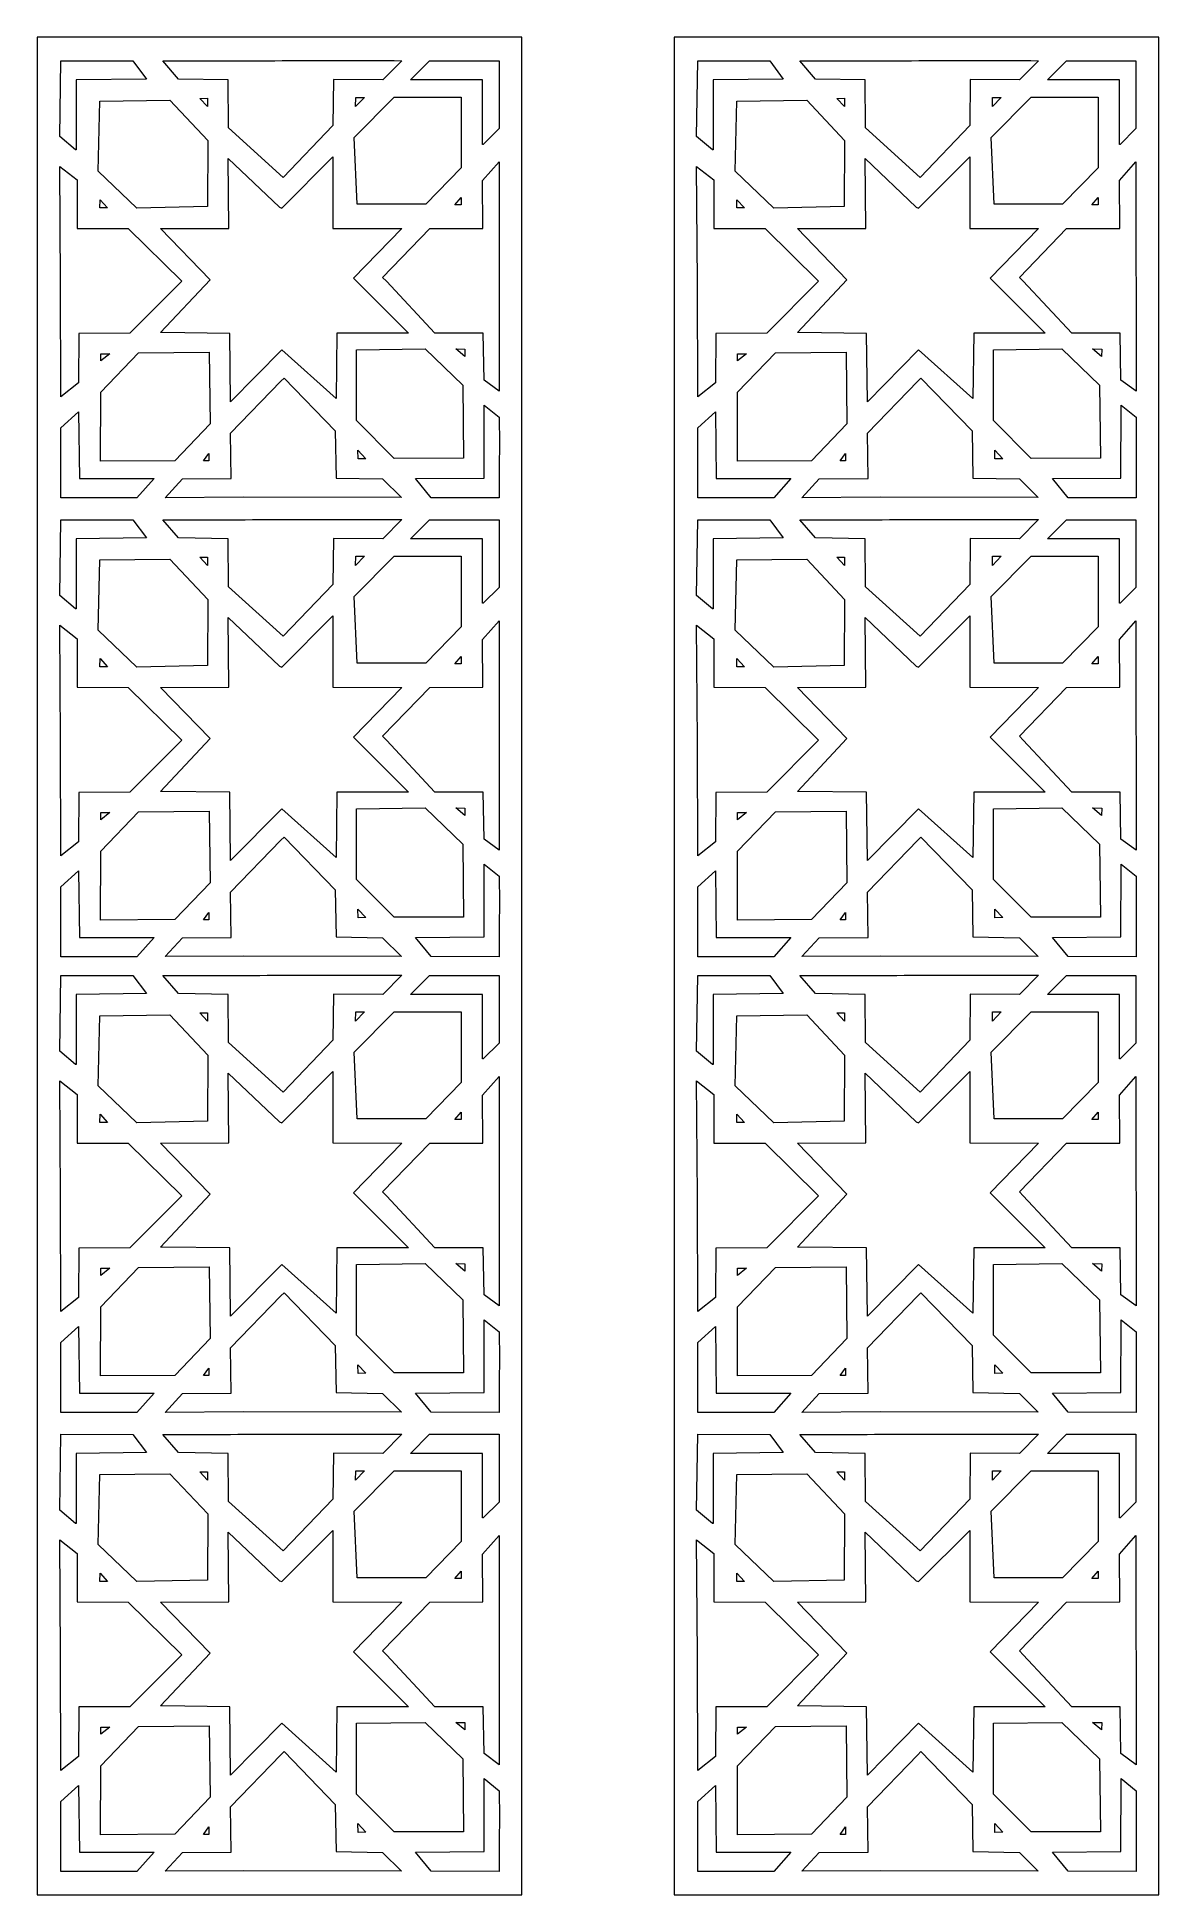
# Model space of a CAD drawing. Header units: centimetres. Extents: x -27.5 to -16, y -9.5 to 9.5.
import ezdxf

# ---------------------------------------------------------------- set-up
doc = ezdxf.new("R2010")
doc.units = ezdxf.units.CM
doc.header["$MEASUREMENT"] = 0
doc.layers.add('layer 1', color=7, linetype='Continuous')

msp = doc.modelspace()

# ---------------------------------------------------------------- linework, layer by layer
at = {"layer": 'layer 1', "color": 250, "lineweight": 9}
for points, knots in [([(-27.5, 9.5), (-27.5, 9.5), (-22.54254, 9.5), (-22.54254, 9.5), (-22.54254, 9.5), (-22.54254, 9.5), (-22.54254, -9.5), (-22.54254, -9.5), (-22.54254, -9.5), (-22.54254, -9.5), (-27.5, -9.5), (-27.5, -9.5), (-27.5, -9.5), (-27.5, -9.5), (-27.5, 9.5), (-27.5, 9.5)], [0, 0, 0, 0, 0.2, 0.2, 0.2, 0.2, 0.4, 0.4, 0.4, 0.4, 0.6, 0.6, 0.6, 0.6, 1, 1, 1, 1]), ([(-20.98754, 9.5), (-20.98754, 9.5), (-16.03008, 9.5), (-16.03008, 9.5), (-16.03008, 9.5), (-16.03008, 9.5), (-16.03008, -9.5), (-16.03008, -9.5), (-16.03008, -9.5), (-16.03008, -9.5), (-20.98754, -9.5), (-20.98754, -9.5), (-20.98754, -9.5), (-20.98754, -9.5), (-20.98754, 9.5), (-20.98754, 9.5)], [0, 0, 0, 0, 0.2, 0.2, 0.2, 0.2, 0.4, 0.4, 0.4, 0.4, 0.6, 0.6, 0.6, 0.6, 1, 1, 1, 1]), ([(-20.00953, 9.25768), (-20.00953, 9.25768), (-20.744, 9.25848), (-20.744, 9.25848), (-20.744, 9.25848), (-20.744, 9.25848), (-20.75663, 8.48424), (-20.75663, 8.48424), (-20.75663, 8.48424), (-20.75663, 8.48424), (-20.59564, 8.3474), (-20.59564, 8.3474), (-20.59564, 8.3474), (-20.59564, 8.3474), (-20.58759, 8.3474), (-20.58759, 8.3474), (-20.58759, 8.3474), (-20.58759, 8.3474), (-20.58759, 9.0638), (-20.58759, 9.0638), (-20.58759, 9.0638), (-20.58759, 9.0638), (-19.87117, 9.07185), (-19.87117, 9.07185), (-19.87117, 9.07185), (-19.87117, 9.07185), (-20.00953, 9.25768), (-20.00953, 9.25768)], [0, 0, 0, 0, 0.125, 0.125, 0.125, 0.125, 0.25, 0.25, 0.25, 0.25, 0.375, 0.375, 0.375, 0.375, 0.5, 0.5, 0.5, 0.5, 0.625, 0.625, 0.625, 0.625, 0.75, 0.75, 0.75, 0.75, 1, 1, 1, 1]), ([(-19.70213, 9.25764), (-19.70213, 9.25764), (-19.54114, 9.07185), (-19.54114, 9.07185), (-19.54114, 9.07185), (-19.54114, 9.07185), (-19.03402, 9.0638), (-19.03402, 9.0638), (-19.03402, 9.0638), (-19.03402, 9.0638), (-19.03065, 8.57131), (-19.03065, 8.57131), (-19.03065, 8.57131), (-19.03065, 8.57131), (-18.47054, 8.06565), (-18.47054, 8.06565), (-18.47054, 8.06565), (-18.47054, 8.06565), (-17.96341, 8.59693), (-17.96341, 8.59693), (-17.96341, 8.59693), (-17.96341, 8.59693), (-17.95833, 9.06536), (-17.95833, 9.06536), (-17.95833, 9.06536), (-17.95833, 9.06536), (-17.45414, 9.06388), (-17.45414, 9.06388), (-17.45414, 9.06388), (-17.45414, 9.06388), (-17.25965, 9.25922), (-17.25965, 9.25922), (-17.25965, 9.25922), (-18.09692, 9.26283), (-18.87114, 9.25707), (-19.70213, 9.25764)], [0, 0, 0, 0, 0.1, 0.1, 0.1, 0.1, 0.2, 0.2, 0.2, 0.2, 0.3, 0.3, 0.3, 0.3, 0.4, 0.4, 0.4, 0.4, 0.5, 0.5, 0.5, 0.5, 0.6, 0.6, 0.6, 0.6, 0.7, 0.7, 0.7, 0.7, 0.8, 0.8, 0.8, 0.8, 1, 1, 1, 1]), ([(-16.9749, 9.25875), (-16.9749, 9.25875), (-17.16956, 9.0639), (-17.16956, 9.0639), (-17.16956, 9.0639), (-17.16956, 9.0639), (-16.43252, 9.06401), (-16.43252, 9.06401), (-16.43252, 9.06401), (-16.43252, 9.06401), (-16.43398, 8.40373), (-16.43398, 8.40373), (-16.43398, 8.40373), (-16.43398, 8.40373), (-16.42594, 8.40373), (-16.42594, 8.40373), (-16.42594, 8.40373), (-16.42594, 8.40373), (-16.26432, 8.56537), (-16.26432, 8.56537), (-16.26432, 8.56537), (-16.26432, 8.56537), (-16.26397, 9.25875), (-16.26397, 9.25875), (-16.26397, 9.25875), (-16.26397, 9.25875), (-16.9749, 9.25875), (-16.9749, 9.25875)], [0, 0, 0, 0, 0.125, 0.125, 0.125, 0.125, 0.25, 0.25, 0.25, 0.25, 0.375, 0.375, 0.375, 0.375, 0.5, 0.5, 0.5, 0.5, 0.625, 0.625, 0.625, 0.625, 0.75, 0.75, 0.75, 0.75, 1, 1, 1, 1]), ([(-20.34611, 8.84647), (-20.34611, 8.84647), (-20.3622, 8.13005), (-20.3622, 8.13005), (-20.3622, 8.13005), (-20.3622, 8.13005), (-19.96777, 7.75171), (-19.96777, 7.75171), (-19.96777, 7.75171), (-19.96777, 7.75171), (-19.24632, 7.76782), (-19.24632, 7.76782), (-19.24632, 7.76782), (-19.24632, 7.76782), (-19.2433, 8.44398), (-19.2433, 8.44398), (-19.2433, 8.44398), (-19.2433, 8.44398), (-19.62969, 8.85452), (-19.62969, 8.85452), (-19.62969, 8.85452), (-19.62969, 8.85452), (-20.34611, 8.84647), (-20.34611, 8.84647)], [0, 0, 0, 0, 0.14285714, 0.14285714, 0.14285714, 0.14285714, 0.28571429, 0.28571429, 0.28571429, 0.28571429, 0.42857143, 0.42857143, 0.42857143, 0.42857143, 0.57142857, 0.57142857, 0.57142857, 0.57142857, 0.71428571, 0.71428571, 0.71428571, 0.71428571, 1, 1, 1, 1]), ([(-19.32303, 8.87424), (-19.32303, 8.87424), (-19.24579, 8.78911), (-19.24579, 8.78911), (-19.24579, 8.78911), (-19.24579, 8.78911), (-19.24475, 8.87504), (-19.24475, 8.87504), (-19.24475, 8.87504), (-19.24475, 8.87504), (-19.32303, 8.87424), (-19.32303, 8.87424)], [0, 0, 0, 0, 0.25, 0.25, 0.25, 0.25, 0.5, 0.5, 0.5, 0.5, 1, 1, 1, 1]), ([(-17.33641, 8.88672), (-17.33641, 8.88672), (-17.74452, 8.47327), (-17.74452, 8.47327), (-17.74452, 8.47327), (-17.74452, 8.47327), (-17.71388, 7.79197), (-17.71388, 7.79197), (-17.71388, 7.79197), (-17.71388, 7.79197), (-17.01357, 7.79197), (-17.01357, 7.79197), (-17.01357, 7.79197), (-17.01357, 7.79197), (-16.65131, 8.16225), (-16.65131, 8.16225), (-16.65131, 8.16225), (-16.65131, 8.16225), (-16.65131, 8.87867), (-16.65131, 8.87867), (-16.65131, 8.87867), (-16.65131, 8.87867), (-16.65131, 8.88672), (-16.65131, 8.88672), (-16.65131, 8.88672), (-16.65131, 8.88672), (-17.33641, 8.88672), (-17.33641, 8.88672)], [0, 0, 0, 0, 0.125, 0.125, 0.125, 0.125, 0.25, 0.25, 0.25, 0.25, 0.375, 0.375, 0.375, 0.375, 0.5, 0.5, 0.5, 0.5, 0.625, 0.625, 0.625, 0.625, 0.75, 0.75, 0.75, 0.75, 1, 1, 1, 1]), ([(-17.73001, 8.88409), (-17.73001, 8.88409), (-17.73138, 8.79111), (-17.73138, 8.79111), (-17.73138, 8.79111), (-17.73138, 8.79111), (-17.64105, 8.88432), (-17.64105, 8.88432), (-17.64105, 8.88432), (-17.64105, 8.88432), (-17.73001, 8.88409), (-17.73001, 8.88409)], [0, 0, 0, 0, 0.25, 0.25, 0.25, 0.25, 0.5, 0.5, 0.5, 0.5, 1, 1, 1, 1]), ([(-20.75663, 8.17834), (-20.75663, 8.17834), (-20.74859, 6.99504), (-20.74859, 6.99504), (-20.74859, 6.99504), (-20.74859, 6.99504), (-20.74448, 5.81981), (-20.74448, 5.81981), (-20.74448, 5.81981), (-20.74448, 5.81981), (-20.56344, 5.9647), (-20.56344, 5.9647), (-20.56344, 5.9647), (-20.56344, 5.9647), (-20.5618, 6.4698), (-20.5618, 6.4698), (-20.5618, 6.4698), (-20.5618, 6.4698), (-20.04021, 6.47184), (-20.04021, 6.47184), (-20.04021, 6.47184), (-20.04021, 6.47184), (-19.50894, 7.00311), (-19.50894, 7.00311), (-19.50894, 7.00311), (-19.50894, 7.00311), (-20.05632, 7.54243), (-20.05632, 7.54243), (-20.05632, 7.54243), (-20.05632, 7.54243), (-20.58012, 7.54406), (-20.58012, 7.54406), (-20.58012, 7.54406), (-20.58012, 7.54406), (-20.57939, 8.04095), (-20.57939, 8.04095), (-20.57939, 8.04095), (-20.57939, 8.04095), (-20.75663, 8.17834), (-20.75663, 8.17834)], [0, 0, 0, 0, 0.09090909, 0.09090909, 0.09090909, 0.09090909, 0.18181818, 0.18181818, 0.18181818, 0.18181818, 0.27272727, 0.27272727, 0.27272727, 0.27272727, 0.36363636, 0.36363636, 0.36363636, 0.36363636, 0.45454545, 0.45454545, 0.45454545, 0.45454545, 0.54545455, 0.54545455, 0.54545455, 0.54545455, 0.63636364, 0.63636364, 0.63636364, 0.63636364, 0.72727273, 0.72727273, 0.72727273, 0.72727273, 0.81818182, 0.81818182, 0.81818182, 0.81818182, 1, 1, 1, 1]), ([(-17.96341, 8.27494), (-17.96341, 8.27494), (-18.48663, 7.75171), (-18.48663, 7.75171), (-18.48663, 7.75171), (-18.48663, 7.75171), (-18.51079, 7.75977), (-18.51079, 7.75977), (-18.51079, 7.75977), (-18.51079, 7.75977), (-19.03402, 8.25885), (-19.03402, 8.25885), (-19.03402, 8.25885), (-19.03402, 8.25885), (-19.02597, 7.54427), (-19.02597, 7.54427), (-19.02597, 7.54427), (-19.02597, 7.54427), (-19.72628, 7.54243), (-19.72628, 7.54243), (-19.72628, 7.54243), (-19.72628, 7.54243), (-19.21916, 7.0192), (-19.21916, 7.0192), (-19.21916, 7.0192), (-19.21916, 7.0192), (-19.72628, 6.47988), (-19.72628, 6.47988), (-19.72628, 6.47988), (-19.72628, 6.47988), (-19.71018, 6.47988), (-19.71018, 6.47988), (-19.71018, 6.47988), (-19.71018, 6.47988), (-19.01791, 6.47071), (-19.01791, 6.47071), (-19.01791, 6.47071), (-19.01791, 6.47071), (-19.00986, 5.77152), (-19.00986, 5.77152), (-19.00986, 5.77152), (-19.00986, 5.77152), (-18.48663, 6.3028), (-18.48663, 6.3028), (-18.48663, 6.3028), (-18.48663, 6.3028), (-17.93121, 5.8037), (-17.93121, 5.8037), (-17.93121, 5.8037), (-17.93121, 5.8037), (-17.92347, 6.47119), (-17.92347, 6.47119), (-17.92347, 6.47119), (-17.92347, 6.47119), (-17.19175, 6.47284), (-17.19175, 6.47284), (-17.19175, 6.47284), (-17.19175, 6.47284), (-17.75412, 7.03531), (-17.75412, 7.03531), (-17.75412, 7.03531), (-17.75412, 7.03531), (-17.259, 7.5417), (-17.259, 7.5417), (-17.259, 7.5417), (-17.259, 7.5417), (-17.96284, 7.54437), (-17.96284, 7.54437), (-17.96284, 7.54437), (-17.96284, 7.54437), (-17.96341, 8.27494), (-17.96341, 8.27494)], [0, 0, 0, 0, 0.05263158, 0.05263158, 0.05263158, 0.05263158, 0.10526316, 0.10526316, 0.10526316, 0.10526316, 0.15789474, 0.15789474, 0.15789474, 0.15789474, 0.21052632, 0.21052632, 0.21052632, 0.21052632, 0.26315789, 0.26315789, 0.26315789, 0.26315789, 0.31578947, 0.31578947, 0.31578947, 0.31578947, 0.36842105, 0.36842105, 0.36842105, 0.36842105, 0.42105263, 0.42105263, 0.42105263, 0.42105263, 0.47368421, 0.47368421, 0.47368421, 0.47368421, 0.52631579, 0.52631579, 0.52631579, 0.52631579, 0.57894737, 0.57894737, 0.57894737, 0.57894737, 0.63157895, 0.63157895, 0.63157895, 0.63157895, 0.68421053, 0.68421053, 0.68421053, 0.68421053, 0.73684211, 0.73684211, 0.73684211, 0.73684211, 0.78947368, 0.78947368, 0.78947368, 0.78947368, 0.84210526, 0.84210526, 0.84210526, 0.84210526, 0.89473684, 0.89473684, 0.89473684, 0.89473684, 1, 1, 1, 1]), ([(-16.26447, 8.22458), (-16.26447, 8.22458), (-16.43398, 8.03346), (-16.43398, 8.03346), (-16.43398, 8.03346), (-16.43398, 8.03346), (-16.4297, 7.54402), (-16.4297, 7.54402), (-16.4297, 7.54402), (-16.4297, 7.54402), (-16.9733, 7.54243), (-16.9733, 7.54243), (-16.9733, 7.54243), (-16.9733, 7.54243), (-17.45629, 7.04335), (-17.45629, 7.04335), (-17.45629, 7.04335), (-17.45629, 7.04335), (-17.41604, 7.00311), (-17.41604, 7.00311), (-17.41604, 7.00311), (-17.41604, 7.00311), (-16.91997, 6.47117), (-16.91997, 6.47117), (-16.91997, 6.47117), (-16.91997, 6.47117), (-16.42531, 6.47109), (-16.42531, 6.47109), (-16.42531, 6.47109), (-16.42531, 6.47109), (-16.41746, 5.9925), (-16.41746, 5.9925), (-16.41746, 5.9925), (-16.41746, 5.9925), (-16.26272, 5.87837), (-16.26272, 5.87837), (-16.26272, 5.87837), (-16.26272, 5.87837), (-16.26447, 8.22458), (-16.26447, 8.22458)], [0, 0, 0, 0, 0.09090909, 0.09090909, 0.09090909, 0.09090909, 0.18181818, 0.18181818, 0.18181818, 0.18181818, 0.27272727, 0.27272727, 0.27272727, 0.27272727, 0.36363636, 0.36363636, 0.36363636, 0.36363636, 0.45454545, 0.45454545, 0.45454545, 0.45454545, 0.54545455, 0.54545455, 0.54545455, 0.54545455, 0.63636364, 0.63636364, 0.63636364, 0.63636364, 0.72727273, 0.72727273, 0.72727273, 0.72727273, 0.81818182, 0.81818182, 0.81818182, 0.81818182, 1, 1, 1, 1]), ([(-20.34428, 7.83766), (-20.34428, 7.83766), (-20.34611, 7.75317), (-20.34611, 7.75317), (-20.34611, 7.75317), (-20.34611, 7.75317), (-20.2679, 7.75317), (-20.2679, 7.75317), (-20.2679, 7.75317), (-20.2679, 7.75317), (-20.34428, 7.83766), (-20.34428, 7.83766)], [0, 0, 0, 0, 0.25, 0.25, 0.25, 0.25, 0.5, 0.5, 0.5, 0.5, 1, 1, 1, 1]), ([(-16.71571, 7.78391), (-16.71571, 7.78391), (-16.65131, 7.78395), (-16.65131, 7.78395), (-16.65131, 7.78395), (-16.65131, 7.78395), (-16.652, 7.85998), (-16.652, 7.85998), (-16.652, 7.85998), (-16.652, 7.85998), (-16.71571, 7.78391), (-16.71571, 7.78391)], [0, 0, 0, 0, 0.25, 0.25, 0.25, 0.25, 0.5, 0.5, 0.5, 0.5, 1, 1, 1, 1]), ([(-19.95168, 6.2706), (-19.95168, 6.2706), (-20.33806, 5.8681), (-20.33806, 5.8681), (-20.33806, 5.8681), (-20.33806, 5.8681), (-20.33854, 5.16267), (-20.33854, 5.16267), (-20.33854, 5.16267), (-20.33854, 5.16267), (-19.5814, 5.16779), (-19.5814, 5.16779), (-19.5814, 5.16779), (-19.5814, 5.16779), (-19.21916, 5.54613), (-19.21916, 5.54613), (-19.21916, 5.54613), (-19.21916, 5.54613), (-19.22721, 6.27864), (-19.22721, 6.27864), (-19.22721, 6.27864), (-19.22721, 6.27864), (-19.95168, 6.2706), (-19.95168, 6.2706)], [0, 0, 0, 0, 0.14285714, 0.14285714, 0.14285714, 0.14285714, 0.28571429, 0.28571429, 0.28571429, 0.28571429, 0.42857143, 0.42857143, 0.42857143, 0.42857143, 0.57142857, 0.57142857, 0.57142857, 0.57142857, 0.71428571, 0.71428571, 0.71428571, 0.71428571, 1, 1, 1, 1]), ([(-17.72192, 6.3028), (-17.72192, 6.3028), (-17.72192, 5.57833), (-17.72192, 5.57833), (-17.72192, 5.57833), (-17.72192, 5.57833), (-17.33554, 5.19194), (-17.33554, 5.19194), (-17.33554, 5.19194), (-17.33554, 5.19194), (-16.62718, 5.19417), (-16.62718, 5.19417), (-16.62718, 5.19417), (-16.62718, 5.19417), (-16.63522, 5.94056), (-16.63522, 5.94056), (-16.63522, 5.94056), (-16.63522, 5.94056), (-17.02161, 6.31084), (-17.02161, 6.31084), (-17.02161, 6.31084), (-17.02161, 6.31084), (-17.72192, 6.3028), (-17.72192, 6.3028)], [0, 0, 0, 0, 0.14285714, 0.14285714, 0.14285714, 0.14285714, 0.28571429, 0.28571429, 0.28571429, 0.28571429, 0.42857143, 0.42857143, 0.42857143, 0.42857143, 0.57142857, 0.57142857, 0.57142857, 0.57142857, 0.71428571, 0.71428571, 0.71428571, 0.71428571, 1, 1, 1, 1]), ([(-16.70767, 6.31084), (-16.70767, 6.31084), (-16.61556, 6.2348), (-16.61556, 6.2348), (-16.61556, 6.2348), (-16.61556, 6.2348), (-16.61364, 6.30943), (-16.61364, 6.30943), (-16.61364, 6.30943), (-16.61364, 6.30943), (-16.70767, 6.31084), (-16.70767, 6.31084)], [0, 0, 0, 0, 0.25, 0.25, 0.25, 0.25, 0.5, 0.5, 0.5, 0.5, 1, 1, 1, 1]), ([(-20.33725, 6.26253), (-20.33725, 6.26253), (-20.33806, 6.19009), (-20.33806, 6.19009), (-20.33806, 6.19009), (-20.33806, 6.19009), (-20.24531, 6.26253), (-20.24531, 6.26253), (-20.24531, 6.26253), (-20.24531, 6.26253), (-20.33725, 6.26253), (-20.33725, 6.26253)], [0, 0, 0, 0, 0.25, 0.25, 0.25, 0.25, 0.5, 0.5, 0.5, 0.5, 1, 1, 1, 1]), ([(-19.00216, 4.98485), (-19.00216, 4.98485), (-19.5027, 4.983), (-19.5027, 4.983), (-19.5027, 4.983), (-19.5027, 4.983), (-19.67935, 4.78946), (-19.67935, 4.78946), (-19.67935, 4.78946), (-19.67935, 4.78946), (-18.87819, 4.79462), (-18.87819, 4.79462), (-18.87819, 4.79462), (-18.87819, 4.79462), (-17.26309, 4.791), (-17.26309, 4.791), (-17.26309, 4.791), (-17.26309, 4.791), (-17.45629, 4.98266), (-17.45629, 4.98266), (-17.45629, 4.98266), (-17.45629, 4.98266), (-17.93121, 4.9907), (-17.93121, 4.9907), (-17.93121, 4.9907), (-17.93121, 4.9907), (-17.93927, 5.47367), (-17.93927, 5.47367), (-17.93927, 5.47367), (-17.93927, 5.47367), (-18.4625, 6.013), (-18.4625, 6.013), (-18.4625, 6.013), (-18.4625, 6.013), (-18.4947, 5.98081), (-18.4947, 5.98081), (-18.4947, 5.98081), (-18.4947, 5.98081), (-19.00986, 5.44953), (-19.00986, 5.44953), (-19.00986, 5.44953), (-19.00986, 5.44953), (-19.00216, 4.98485), (-19.00216, 4.98485)], [0, 0, 0, 0, 0.08333333, 0.08333333, 0.08333333, 0.08333333, 0.16666667, 0.16666667, 0.16666667, 0.16666667, 0.25, 0.25, 0.25, 0.25, 0.33333333, 0.33333333, 0.33333333, 0.33333333, 0.41666667, 0.41666667, 0.41666667, 0.41666667, 0.5, 0.5, 0.5, 0.5, 0.58333333, 0.58333333, 0.58333333, 0.58333333, 0.66666667, 0.66666667, 0.66666667, 0.66666667, 0.75, 0.75, 0.75, 0.75, 0.83333333, 0.83333333, 0.83333333, 0.83333333, 1, 1, 1, 1]), ([(-16.26352, 5.61226), (-16.26352, 5.61226), (-16.41635, 5.73687), (-16.41635, 5.73687), (-16.41635, 5.73687), (-16.41635, 5.73687), (-16.41789, 4.9907), (-16.41789, 4.9907), (-16.41789, 4.9907), (-16.41789, 4.9907), (-17.11821, 4.98519), (-17.11821, 4.98519), (-17.11821, 4.98519), (-17.11821, 4.98519), (-16.95721, 4.78952), (-16.95721, 4.78952), (-16.95721, 4.78952), (-16.95721, 4.78952), (-16.26342, 4.78792), (-16.26342, 4.78792), (-16.26342, 4.78792), (-16.26445, 5.08895), (-16.25739, 5.31049), (-16.26352, 5.61226)], [0, 0, 0, 0, 0.14285714, 0.14285714, 0.14285714, 0.14285714, 0.28571429, 0.28571429, 0.28571429, 0.28571429, 0.42857143, 0.42857143, 0.42857143, 0.42857143, 0.57142857, 0.57142857, 0.57142857, 0.57142857, 0.71428571, 0.71428571, 0.71428571, 0.71428571, 1, 1, 1, 1]), ([(-20.56344, 5.66686), (-20.56344, 5.66686), (-20.74412, 5.50476), (-20.74412, 5.50476), (-20.74412, 5.50476), (-20.74412, 5.50476), (-20.74429, 4.78848), (-20.74429, 4.78848), (-20.74429, 4.78848), (-20.74429, 4.78848), (-19.96822, 4.78846), (-19.96822, 4.78846), (-19.96822, 4.78846), (-19.96822, 4.78846), (-19.79218, 4.98513), (-19.79218, 4.98513), (-19.79218, 4.98513), (-19.79218, 4.98513), (-20.5557, 4.98627), (-20.5557, 4.98627), (-20.5557, 4.98627), (-20.5557, 4.98627), (-20.56344, 5.66686), (-20.56344, 5.66686)], [0, 0, 0, 0, 0.14285714, 0.14285714, 0.14285714, 0.14285714, 0.28571429, 0.28571429, 0.28571429, 0.28571429, 0.42857143, 0.42857143, 0.42857143, 0.42857143, 0.57142857, 0.57142857, 0.57142857, 0.57142857, 0.71428571, 0.71428571, 0.71428571, 0.71428571, 1, 1, 1, 1]), ([(-19.23373, 5.24238), (-19.23373, 5.24238), (-19.28794, 5.166), (-19.28794, 5.166), (-19.28794, 5.166), (-19.28794, 5.166), (-19.23326, 5.1663), (-19.23326, 5.1663), (-19.23326, 5.1663), (-19.23326, 5.1663), (-19.23373, 5.24238), (-19.23373, 5.24238)], [0, 0, 0, 0, 0.25, 0.25, 0.25, 0.25, 0.5, 0.5, 0.5, 0.5, 1, 1, 1, 1]), ([(-17.70806, 5.2768), (-17.70806, 5.2768), (-17.7058, 5.18688), (-17.7058, 5.18688), (-17.7058, 5.18688), (-17.7058, 5.18688), (-17.62692, 5.18842), (-17.62692, 5.18842), (-17.62692, 5.18842), (-17.62692, 5.18842), (-17.70806, 5.2768), (-17.70806, 5.2768)], [0, 0, 0, 0, 0.25, 0.25, 0.25, 0.25, 0.5, 0.5, 0.5, 0.5, 1, 1, 1, 1]), ([(-20.00953, 4.56384), (-20.00953, 4.56384), (-20.744, 4.56464), (-20.744, 4.56464), (-20.744, 4.56464), (-20.744, 4.56464), (-20.75663, 3.7904), (-20.75663, 3.7904), (-20.75663, 3.7904), (-20.75663, 3.7904), (-20.59564, 3.65356), (-20.59564, 3.65356), (-20.59564, 3.65356), (-20.59564, 3.65356), (-20.58759, 3.65356), (-20.58759, 3.65356), (-20.58759, 3.65356), (-20.58759, 3.65356), (-20.58759, 4.36997), (-20.58759, 4.36997), (-20.58759, 4.36997), (-20.58759, 4.36997), (-19.87117, 4.37801), (-19.87117, 4.37801), (-19.87117, 4.37801), (-19.87117, 4.37801), (-20.00953, 4.56384), (-20.00953, 4.56384)], [0, 0, 0, 0, 0.125, 0.125, 0.125, 0.125, 0.25, 0.25, 0.25, 0.25, 0.375, 0.375, 0.375, 0.375, 0.5, 0.5, 0.5, 0.5, 0.625, 0.625, 0.625, 0.625, 0.75, 0.75, 0.75, 0.75, 1, 1, 1, 1]), ([(-19.70213, 4.56381), (-19.70213, 4.56381), (-19.54114, 4.37801), (-19.54114, 4.37801), (-19.54114, 4.37801), (-19.54114, 4.37801), (-19.03402, 4.36997), (-19.03402, 4.36997), (-19.03402, 4.36997), (-19.03402, 4.36997), (-19.03065, 3.87747), (-19.03065, 3.87747), (-19.03065, 3.87747), (-19.03065, 3.87747), (-18.47054, 3.37182), (-18.47054, 3.37182), (-18.47054, 3.37182), (-18.47054, 3.37182), (-17.96341, 3.90309), (-17.96341, 3.90309), (-17.96341, 3.90309), (-17.96341, 3.90309), (-17.95833, 4.37152), (-17.95833, 4.37152), (-17.95833, 4.37152), (-17.95833, 4.37152), (-17.45414, 4.37004), (-17.45414, 4.37004), (-17.45414, 4.37004), (-17.45414, 4.37004), (-17.25965, 4.56538), (-17.25965, 4.56538), (-17.25965, 4.56538), (-18.09692, 4.569), (-18.87114, 4.56323), (-19.70213, 4.56381)], [0, 0, 0, 0, 0.1, 0.1, 0.1, 0.1, 0.2, 0.2, 0.2, 0.2, 0.3, 0.3, 0.3, 0.3, 0.4, 0.4, 0.4, 0.4, 0.5, 0.5, 0.5, 0.5, 0.6, 0.6, 0.6, 0.6, 0.7, 0.7, 0.7, 0.7, 0.8, 0.8, 0.8, 0.8, 1, 1, 1, 1]), ([(-16.9749, 4.56491), (-16.9749, 4.56491), (-17.16956, 4.37006), (-17.16956, 4.37006), (-17.16956, 4.37006), (-17.16956, 4.37006), (-16.43252, 4.37017), (-16.43252, 4.37017), (-16.43252, 4.37017), (-16.43252, 4.37017), (-16.43398, 3.7099), (-16.43398, 3.7099), (-16.43398, 3.7099), (-16.43398, 3.7099), (-16.42594, 3.7099), (-16.42594, 3.7099), (-16.42594, 3.7099), (-16.42594, 3.7099), (-16.26432, 3.87154), (-16.26432, 3.87154), (-16.26432, 3.87154), (-16.26432, 3.87154), (-16.26397, 4.56491), (-16.26397, 4.56491), (-16.26397, 4.56491), (-16.26397, 4.56491), (-16.9749, 4.56491), (-16.9749, 4.56491)], [0, 0, 0, 0, 0.125, 0.125, 0.125, 0.125, 0.25, 0.25, 0.25, 0.25, 0.375, 0.375, 0.375, 0.375, 0.5, 0.5, 0.5, 0.5, 0.625, 0.625, 0.625, 0.625, 0.75, 0.75, 0.75, 0.75, 1, 1, 1, 1]), ([(-19.32303, 4.1804), (-19.32303, 4.1804), (-19.24579, 4.09528), (-19.24579, 4.09528), (-19.24579, 4.09528), (-19.24579, 4.09528), (-19.24475, 4.1812), (-19.24475, 4.1812), (-19.24475, 4.1812), (-19.24475, 4.1812), (-19.32303, 4.1804), (-19.32303, 4.1804)], [0, 0, 0, 0, 0.25, 0.25, 0.25, 0.25, 0.5, 0.5, 0.5, 0.5, 1, 1, 1, 1]), ([(-17.33641, 4.19288), (-17.33641, 4.19288), (-17.74452, 3.77943), (-17.74452, 3.77943), (-17.74452, 3.77943), (-17.74452, 3.77943), (-17.71388, 3.09814), (-17.71388, 3.09814), (-17.71388, 3.09814), (-17.71388, 3.09814), (-17.01357, 3.09814), (-17.01357, 3.09814), (-17.01357, 3.09814), (-17.01357, 3.09814), (-16.65131, 3.46841), (-16.65131, 3.46841), (-16.65131, 3.46841), (-16.65131, 3.46841), (-16.65131, 4.18484), (-16.65131, 4.18484), (-16.65131, 4.18484), (-16.65131, 4.18484), (-16.65131, 4.19288), (-16.65131, 4.19288), (-16.65131, 4.19288), (-16.65131, 4.19288), (-17.33641, 4.19288), (-17.33641, 4.19288)], [0, 0, 0, 0, 0.125, 0.125, 0.125, 0.125, 0.25, 0.25, 0.25, 0.25, 0.375, 0.375, 0.375, 0.375, 0.5, 0.5, 0.5, 0.5, 0.625, 0.625, 0.625, 0.625, 0.75, 0.75, 0.75, 0.75, 1, 1, 1, 1]), ([(-17.73001, 4.19026), (-17.73001, 4.19026), (-17.73138, 4.09727), (-17.73138, 4.09727), (-17.73138, 4.09727), (-17.73138, 4.09727), (-17.64105, 4.19048), (-17.64105, 4.19048), (-17.64105, 4.19048), (-17.64105, 4.19048), (-17.73001, 4.19026), (-17.73001, 4.19026)], [0, 0, 0, 0, 0.25, 0.25, 0.25, 0.25, 0.5, 0.5, 0.5, 0.5, 1, 1, 1, 1]), ([(-20.34611, 4.15264), (-20.34611, 4.15264), (-20.3622, 3.43621), (-20.3622, 3.43621), (-20.3622, 3.43621), (-20.3622, 3.43621), (-19.96777, 3.05787), (-19.96777, 3.05787), (-19.96777, 3.05787), (-19.96777, 3.05787), (-19.24632, 3.07398), (-19.24632, 3.07398), (-19.24632, 3.07398), (-19.24632, 3.07398), (-19.2433, 3.75014), (-19.2433, 3.75014), (-19.2433, 3.75014), (-19.2433, 3.75014), (-19.62969, 4.16068), (-19.62969, 4.16068), (-19.62969, 4.16068), (-19.62969, 4.16068), (-20.34611, 4.15264), (-20.34611, 4.15264)], [0, 0, 0, 0, 0.14285714, 0.14285714, 0.14285714, 0.14285714, 0.28571429, 0.28571429, 0.28571429, 0.28571429, 0.42857143, 0.42857143, 0.42857143, 0.42857143, 0.57142857, 0.57142857, 0.57142857, 0.57142857, 0.71428571, 0.71428571, 0.71428571, 0.71428571, 1, 1, 1, 1]), ([(-20.75663, 3.4845), (-20.75663, 3.4845), (-20.74859, 2.30121), (-20.74859, 2.30121), (-20.74859, 2.30121), (-20.74859, 2.30121), (-20.74448, 1.12597), (-20.74448, 1.12597), (-20.74448, 1.12597), (-20.74448, 1.12597), (-20.56344, 1.27086), (-20.56344, 1.27086), (-20.56344, 1.27086), (-20.56344, 1.27086), (-20.5618, 1.77596), (-20.5618, 1.77596), (-20.5618, 1.77596), (-20.5618, 1.77596), (-20.04021, 1.778), (-20.04021, 1.778), (-20.04021, 1.778), (-20.04021, 1.778), (-19.50894, 2.30927), (-19.50894, 2.30927), (-19.50894, 2.30927), (-19.50894, 2.30927), (-20.05632, 2.84859), (-20.05632, 2.84859), (-20.05632, 2.84859), (-20.05632, 2.84859), (-20.58012, 2.85022), (-20.58012, 2.85022), (-20.58012, 2.85022), (-20.58012, 2.85022), (-20.57939, 3.34711), (-20.57939, 3.34711), (-20.57939, 3.34711), (-20.57939, 3.34711), (-20.75663, 3.4845), (-20.75663, 3.4845)], [0, 0, 0, 0, 0.09090909, 0.09090909, 0.09090909, 0.09090909, 0.18181818, 0.18181818, 0.18181818, 0.18181818, 0.27272727, 0.27272727, 0.27272727, 0.27272727, 0.36363636, 0.36363636, 0.36363636, 0.36363636, 0.45454545, 0.45454545, 0.45454545, 0.45454545, 0.54545455, 0.54545455, 0.54545455, 0.54545455, 0.63636364, 0.63636364, 0.63636364, 0.63636364, 0.72727273, 0.72727273, 0.72727273, 0.72727273, 0.81818182, 0.81818182, 0.81818182, 0.81818182, 1, 1, 1, 1]), ([(-17.96341, 3.5811), (-17.96341, 3.5811), (-18.48663, 3.05787), (-18.48663, 3.05787), (-18.48663, 3.05787), (-18.48663, 3.05787), (-18.51079, 3.06594), (-18.51079, 3.06594), (-18.51079, 3.06594), (-18.51079, 3.06594), (-19.03402, 3.56501), (-19.03402, 3.56501), (-19.03402, 3.56501), (-19.03402, 3.56501), (-19.02597, 2.85043), (-19.02597, 2.85043), (-19.02597, 2.85043), (-19.02597, 2.85043), (-19.72628, 2.84859), (-19.72628, 2.84859), (-19.72628, 2.84859), (-19.72628, 2.84859), (-19.21916, 2.32536), (-19.21916, 2.32536), (-19.21916, 2.32536), (-19.21916, 2.32536), (-19.72628, 1.78604), (-19.72628, 1.78604), (-19.72628, 1.78604), (-19.72628, 1.78604), (-19.71018, 1.78604), (-19.71018, 1.78604), (-19.71018, 1.78604), (-19.71018, 1.78604), (-19.01791, 1.77688), (-19.01791, 1.77688), (-19.01791, 1.77688), (-19.01791, 1.77688), (-19.00986, 1.07769), (-19.00986, 1.07769), (-19.00986, 1.07769), (-19.00986, 1.07769), (-18.48663, 1.60896), (-18.48663, 1.60896), (-18.48663, 1.60896), (-18.48663, 1.60896), (-17.93121, 1.10987), (-17.93121, 1.10987), (-17.93121, 1.10987), (-17.93121, 1.10987), (-17.92347, 1.77735), (-17.92347, 1.77735), (-17.92347, 1.77735), (-17.92347, 1.77735), (-17.19175, 1.77901), (-17.19175, 1.77901), (-17.19175, 1.77901), (-17.19175, 1.77901), (-17.75412, 2.34147), (-17.75412, 2.34147), (-17.75412, 2.34147), (-17.75412, 2.34147), (-17.259, 2.84787), (-17.259, 2.84787), (-17.259, 2.84787), (-17.259, 2.84787), (-17.96284, 2.85053), (-17.96284, 2.85053), (-17.96284, 2.85053), (-17.96284, 2.85053), (-17.96341, 3.5811), (-17.96341, 3.5811)], [0, 0, 0, 0, 0.05263158, 0.05263158, 0.05263158, 0.05263158, 0.10526316, 0.10526316, 0.10526316, 0.10526316, 0.15789474, 0.15789474, 0.15789474, 0.15789474, 0.21052632, 0.21052632, 0.21052632, 0.21052632, 0.26315789, 0.26315789, 0.26315789, 0.26315789, 0.31578947, 0.31578947, 0.31578947, 0.31578947, 0.36842105, 0.36842105, 0.36842105, 0.36842105, 0.42105263, 0.42105263, 0.42105263, 0.42105263, 0.47368421, 0.47368421, 0.47368421, 0.47368421, 0.52631579, 0.52631579, 0.52631579, 0.52631579, 0.57894737, 0.57894737, 0.57894737, 0.57894737, 0.63157895, 0.63157895, 0.63157895, 0.63157895, 0.68421053, 0.68421053, 0.68421053, 0.68421053, 0.73684211, 0.73684211, 0.73684211, 0.73684211, 0.78947368, 0.78947368, 0.78947368, 0.78947368, 0.84210526, 0.84210526, 0.84210526, 0.84210526, 0.89473684, 0.89473684, 0.89473684, 0.89473684, 1, 1, 1, 1]), ([(-16.26447, 3.53074), (-16.26447, 3.53074), (-16.43398, 3.33962), (-16.43398, 3.33962), (-16.43398, 3.33962), (-16.43398, 3.33962), (-16.4297, 2.85019), (-16.4297, 2.85019), (-16.4297, 2.85019), (-16.4297, 2.85019), (-16.9733, 2.84859), (-16.9733, 2.84859), (-16.9733, 2.84859), (-16.9733, 2.84859), (-17.45629, 2.34951), (-17.45629, 2.34951), (-17.45629, 2.34951), (-17.45629, 2.34951), (-17.41604, 2.30927), (-17.41604, 2.30927), (-17.41604, 2.30927), (-17.41604, 2.30927), (-16.91997, 1.77733), (-16.91997, 1.77733), (-16.91997, 1.77733), (-16.91997, 1.77733), (-16.42531, 1.77726), (-16.42531, 1.77726), (-16.42531, 1.77726), (-16.42531, 1.77726), (-16.41746, 1.29867), (-16.41746, 1.29867), (-16.41746, 1.29867), (-16.41746, 1.29867), (-16.26272, 1.18453), (-16.26272, 1.18453), (-16.26272, 1.18453), (-16.26272, 1.18453), (-16.26447, 3.53074), (-16.26447, 3.53074)], [0, 0, 0, 0, 0.09090909, 0.09090909, 0.09090909, 0.09090909, 0.18181818, 0.18181818, 0.18181818, 0.18181818, 0.27272727, 0.27272727, 0.27272727, 0.27272727, 0.36363636, 0.36363636, 0.36363636, 0.36363636, 0.45454545, 0.45454545, 0.45454545, 0.45454545, 0.54545455, 0.54545455, 0.54545455, 0.54545455, 0.63636364, 0.63636364, 0.63636364, 0.63636364, 0.72727273, 0.72727273, 0.72727273, 0.72727273, 0.81818182, 0.81818182, 0.81818182, 0.81818182, 1, 1, 1, 1]), ([(-20.34428, 3.14382), (-20.34428, 3.14382), (-20.34611, 3.05934), (-20.34611, 3.05934), (-20.34611, 3.05934), (-20.34611, 3.05934), (-20.2679, 3.05934), (-20.2679, 3.05934), (-20.2679, 3.05934), (-20.2679, 3.05934), (-20.34428, 3.14382), (-20.34428, 3.14382)], [0, 0, 0, 0, 0.25, 0.25, 0.25, 0.25, 0.5, 0.5, 0.5, 0.5, 1, 1, 1, 1]), ([(-16.71571, 3.09007), (-16.71571, 3.09007), (-16.65131, 3.09011), (-16.65131, 3.09011), (-16.65131, 3.09011), (-16.65131, 3.09011), (-16.652, 3.16615), (-16.652, 3.16615), (-16.652, 3.16615), (-16.652, 3.16615), (-16.71571, 3.09007), (-16.71571, 3.09007)], [0, 0, 0, 0, 0.25, 0.25, 0.25, 0.25, 0.5, 0.5, 0.5, 0.5, 1, 1, 1, 1]), ([(-19.95168, 1.57676), (-19.95168, 1.57676), (-20.33806, 1.17426), (-20.33806, 1.17426), (-20.33806, 1.17426), (-20.33806, 1.17426), (-20.33854, 0.46883), (-20.33854, 0.46883), (-20.33854, 0.46883), (-20.33854, 0.46883), (-19.5814, 0.47395), (-19.5814, 0.47395), (-19.5814, 0.47395), (-19.5814, 0.47395), (-19.21916, 0.85229), (-19.21916, 0.85229), (-19.21916, 0.85229), (-19.21916, 0.85229), (-19.22721, 1.5848), (-19.22721, 1.5848), (-19.22721, 1.5848), (-19.22721, 1.5848), (-19.95168, 1.57676), (-19.95168, 1.57676)], [0, 0, 0, 0, 0.14285714, 0.14285714, 0.14285714, 0.14285714, 0.28571429, 0.28571429, 0.28571429, 0.28571429, 0.42857143, 0.42857143, 0.42857143, 0.42857143, 0.57142857, 0.57142857, 0.57142857, 0.57142857, 0.71428571, 0.71428571, 0.71428571, 0.71428571, 1, 1, 1, 1]), ([(-20.33725, 1.5687), (-20.33725, 1.5687), (-20.33806, 1.49625), (-20.33806, 1.49625), (-20.33806, 1.49625), (-20.33806, 1.49625), (-20.24531, 1.5687), (-20.24531, 1.5687), (-20.24531, 1.5687), (-20.24531, 1.5687), (-20.33725, 1.5687), (-20.33725, 1.5687)], [0, 0, 0, 0, 0.25, 0.25, 0.25, 0.25, 0.5, 0.5, 0.5, 0.5, 1, 1, 1, 1]), ([(-17.72192, 1.60896), (-17.72192, 1.60896), (-17.72192, 0.88449), (-17.72192, 0.88449), (-17.72192, 0.88449), (-17.72192, 0.88449), (-17.33554, 0.4981), (-17.33554, 0.4981), (-17.33554, 0.4981), (-17.33554, 0.4981), (-16.62718, 0.50033), (-16.62718, 0.50033), (-16.62718, 0.50033), (-16.62718, 0.50033), (-16.63522, 1.24672), (-16.63522, 1.24672), (-16.63522, 1.24672), (-16.63522, 1.24672), (-17.02161, 1.617), (-17.02161, 1.617), (-17.02161, 1.617), (-17.02161, 1.617), (-17.72192, 1.60896), (-17.72192, 1.60896)], [0, 0, 0, 0, 0.14285714, 0.14285714, 0.14285714, 0.14285714, 0.28571429, 0.28571429, 0.28571429, 0.28571429, 0.42857143, 0.42857143, 0.42857143, 0.42857143, 0.57142857, 0.57142857, 0.57142857, 0.57142857, 0.71428571, 0.71428571, 0.71428571, 0.71428571, 1, 1, 1, 1]), ([(-16.70767, 1.617), (-16.70767, 1.617), (-16.61556, 1.54097), (-16.61556, 1.54097), (-16.61556, 1.54097), (-16.61556, 1.54097), (-16.61364, 1.6156), (-16.61364, 1.6156), (-16.61364, 1.6156), (-16.61364, 1.6156), (-16.70767, 1.617), (-16.70767, 1.617)], [0, 0, 0, 0, 0.25, 0.25, 0.25, 0.25, 0.5, 0.5, 0.5, 0.5, 1, 1, 1, 1]), ([(-19.00216, 0.29101), (-19.00216, 0.29101), (-19.5027, 0.28916), (-19.5027, 0.28916), (-19.5027, 0.28916), (-19.5027, 0.28916), (-19.67935, 0.09563), (-19.67935, 0.09563), (-19.67935, 0.09563), (-19.67935, 0.09563), (-18.87819, 0.10078), (-18.87819, 0.10078), (-18.87819, 0.10078), (-18.87819, 0.10078), (-17.26309, 0.09717), (-17.26309, 0.09717), (-17.26309, 0.09717), (-17.26309, 0.09717), (-17.45629, 0.28882), (-17.45629, 0.28882), (-17.45629, 0.28882), (-17.45629, 0.28882), (-17.93121, 0.29687), (-17.93121, 0.29687), (-17.93121, 0.29687), (-17.93121, 0.29687), (-17.93927, 0.77983), (-17.93927, 0.77983), (-17.93927, 0.77983), (-17.93927, 0.77983), (-18.4625, 1.31917), (-18.4625, 1.31917), (-18.4625, 1.31917), (-18.4625, 1.31917), (-18.4947, 1.28697), (-18.4947, 1.28697), (-18.4947, 1.28697), (-18.4947, 1.28697), (-19.00986, 0.7557), (-19.00986, 0.7557), (-19.00986, 0.7557), (-19.00986, 0.7557), (-19.00216, 0.29101), (-19.00216, 0.29101)], [0, 0, 0, 0, 0.08333333, 0.08333333, 0.08333333, 0.08333333, 0.16666667, 0.16666667, 0.16666667, 0.16666667, 0.25, 0.25, 0.25, 0.25, 0.33333333, 0.33333333, 0.33333333, 0.33333333, 0.41666667, 0.41666667, 0.41666667, 0.41666667, 0.5, 0.5, 0.5, 0.5, 0.58333333, 0.58333333, 0.58333333, 0.58333333, 0.66666667, 0.66666667, 0.66666667, 0.66666667, 0.75, 0.75, 0.75, 0.75, 0.83333333, 0.83333333, 0.83333333, 0.83333333, 1, 1, 1, 1]), ([(-20.56344, 0.97302), (-20.56344, 0.97302), (-20.74412, 0.81093), (-20.74412, 0.81093), (-20.74412, 0.81093), (-20.74412, 0.81093), (-20.74429, 0.09464), (-20.74429, 0.09464), (-20.74429, 0.09464), (-20.74429, 0.09464), (-19.96822, 0.09462), (-19.96822, 0.09462), (-19.96822, 0.09462), (-19.96822, 0.09462), (-19.79218, 0.29129), (-19.79218, 0.29129), (-19.79218, 0.29129), (-19.79218, 0.29129), (-20.5557, 0.29243), (-20.5557, 0.29243), (-20.5557, 0.29243), (-20.5557, 0.29243), (-20.56344, 0.97302), (-20.56344, 0.97302)], [0, 0, 0, 0, 0.14285714, 0.14285714, 0.14285714, 0.14285714, 0.28571429, 0.28571429, 0.28571429, 0.28571429, 0.42857143, 0.42857143, 0.42857143, 0.42857143, 0.57142857, 0.57142857, 0.57142857, 0.57142857, 0.71428571, 0.71428571, 0.71428571, 0.71428571, 1, 1, 1, 1]), ([(-16.26352, 0.91842), (-16.26352, 0.91842), (-16.41635, 1.04303), (-16.41635, 1.04303), (-16.41635, 1.04303), (-16.41635, 1.04303), (-16.41789, 0.29687), (-16.41789, 0.29687), (-16.41789, 0.29687), (-16.41789, 0.29687), (-17.11821, 0.29135), (-17.11821, 0.29135), (-17.11821, 0.29135), (-17.11821, 0.29135), (-16.95721, 0.09568), (-16.95721, 0.09568), (-16.95721, 0.09568), (-16.95721, 0.09568), (-16.26342, 0.09409), (-16.26342, 0.09409), (-16.26342, 0.09409), (-16.26445, 0.39512), (-16.25739, 0.61665), (-16.26352, 0.91842)], [0, 0, 0, 0, 0.14285714, 0.14285714, 0.14285714, 0.14285714, 0.28571429, 0.28571429, 0.28571429, 0.28571429, 0.42857143, 0.42857143, 0.42857143, 0.42857143, 0.57142857, 0.57142857, 0.57142857, 0.57142857, 0.71428571, 0.71428571, 0.71428571, 0.71428571, 1, 1, 1, 1]), ([(-17.70806, 0.58297), (-17.70806, 0.58297), (-17.7058, 0.49305), (-17.7058, 0.49305), (-17.7058, 0.49305), (-17.7058, 0.49305), (-17.62692, 0.49459), (-17.62692, 0.49459), (-17.62692, 0.49459), (-17.62692, 0.49459), (-17.70806, 0.58297), (-17.70806, 0.58297)], [0, 0, 0, 0, 0.25, 0.25, 0.25, 0.25, 0.5, 0.5, 0.5, 0.5, 1, 1, 1, 1]), ([(-19.23373, 0.54854), (-19.23373, 0.54854), (-19.28794, 0.47216), (-19.28794, 0.47216), (-19.28794, 0.47216), (-19.28794, 0.47216), (-19.23326, 0.47247), (-19.23326, 0.47247), (-19.23326, 0.47247), (-19.23326, 0.47247), (-19.23373, 0.54854), (-19.23373, 0.54854)], [0, 0, 0, 0, 0.25, 0.25, 0.25, 0.25, 0.5, 0.5, 0.5, 0.5, 1, 1, 1, 1]), ([(-20.00953, -0.09683), (-20.00953, -0.09683), (-20.744, -0.09603), (-20.744, -0.09603), (-20.744, -0.09603), (-20.744, -0.09603), (-20.75663, -0.87027), (-20.75663, -0.87027), (-20.75663, -0.87027), (-20.75663, -0.87027), (-20.59564, -1.00711), (-20.59564, -1.00711), (-20.59564, -1.00711), (-20.59564, -1.00711), (-20.58759, -1.00711), (-20.58759, -1.00711), (-20.58759, -1.00711), (-20.58759, -1.00711), (-20.58759, -0.2907), (-20.58759, -0.2907), (-20.58759, -0.2907), (-20.58759, -0.2907), (-19.87117, -0.28266), (-19.87117, -0.28266), (-19.87117, -0.28266), (-19.87117, -0.28266), (-20.00953, -0.09683), (-20.00953, -0.09683)], [0, 0, 0, 0, 0.125, 0.125, 0.125, 0.125, 0.25, 0.25, 0.25, 0.25, 0.375, 0.375, 0.375, 0.375, 0.5, 0.5, 0.5, 0.5, 0.625, 0.625, 0.625, 0.625, 0.75, 0.75, 0.75, 0.75, 1, 1, 1, 1]), ([(-19.70213, -0.09686), (-19.70213, -0.09686), (-19.54114, -0.28266), (-19.54114, -0.28266), (-19.54114, -0.28266), (-19.54114, -0.28266), (-19.03402, -0.2907), (-19.03402, -0.2907), (-19.03402, -0.2907), (-19.03402, -0.2907), (-19.03065, -0.7832), (-19.03065, -0.7832), (-19.03065, -0.7832), (-19.03065, -0.7832), (-18.47054, -1.28885), (-18.47054, -1.28885), (-18.47054, -1.28885), (-18.47054, -1.28885), (-17.96341, -0.75758), (-17.96341, -0.75758), (-17.96341, -0.75758), (-17.96341, -0.75758), (-17.95833, -0.28914), (-17.95833, -0.28914), (-17.95833, -0.28914), (-17.95833, -0.28914), (-17.45414, -0.29063), (-17.45414, -0.29063), (-17.45414, -0.29063), (-17.45414, -0.29063), (-17.25965, -0.09528), (-17.25965, -0.09528), (-17.25965, -0.09528), (-18.09692, -0.09167), (-18.87114, -0.09743), (-19.70213, -0.09686)], [0, 0, 0, 0, 0.1, 0.1, 0.1, 0.1, 0.2, 0.2, 0.2, 0.2, 0.3, 0.3, 0.3, 0.3, 0.4, 0.4, 0.4, 0.4, 0.5, 0.5, 0.5, 0.5, 0.6, 0.6, 0.6, 0.6, 0.7, 0.7, 0.7, 0.7, 0.8, 0.8, 0.8, 0.8, 1, 1, 1, 1]), ([(-16.9749, -0.09576), (-16.9749, -0.09576), (-17.16956, -0.29061), (-17.16956, -0.29061), (-17.16956, -0.29061), (-17.16956, -0.29061), (-16.43252, -0.29049), (-16.43252, -0.29049), (-16.43252, -0.29049), (-16.43252, -0.29049), (-16.43398, -0.95077), (-16.43398, -0.95077), (-16.43398, -0.95077), (-16.43398, -0.95077), (-16.42594, -0.95077), (-16.42594, -0.95077), (-16.42594, -0.95077), (-16.42594, -0.95077), (-16.26432, -0.78913), (-16.26432, -0.78913), (-16.26432, -0.78913), (-16.26432, -0.78913), (-16.26397, -0.09576), (-16.26397, -0.09576), (-16.26397, -0.09576), (-16.26397, -0.09576), (-16.9749, -0.09576), (-16.9749, -0.09576)], [0, 0, 0, 0, 0.125, 0.125, 0.125, 0.125, 0.25, 0.25, 0.25, 0.25, 0.375, 0.375, 0.375, 0.375, 0.5, 0.5, 0.5, 0.5, 0.625, 0.625, 0.625, 0.625, 0.75, 0.75, 0.75, 0.75, 1, 1, 1, 1]), ([(-20.34611, -0.50803), (-20.34611, -0.50803), (-20.3622, -1.22445), (-20.3622, -1.22445), (-20.3622, -1.22445), (-20.3622, -1.22445), (-19.96777, -1.6028), (-19.96777, -1.6028), (-19.96777, -1.6028), (-19.96777, -1.6028), (-19.24632, -1.58669), (-19.24632, -1.58669), (-19.24632, -1.58669), (-19.24632, -1.58669), (-19.2433, -0.91053), (-19.2433, -0.91053), (-19.2433, -0.91053), (-19.2433, -0.91053), (-19.62969, -0.49999), (-19.62969, -0.49999), (-19.62969, -0.49999), (-19.62969, -0.49999), (-20.34611, -0.50803), (-20.34611, -0.50803)], [0, 0, 0, 0, 0.14285714, 0.14285714, 0.14285714, 0.14285714, 0.28571429, 0.28571429, 0.28571429, 0.28571429, 0.42857143, 0.42857143, 0.42857143, 0.42857143, 0.57142857, 0.57142857, 0.57142857, 0.57142857, 0.71428571, 0.71428571, 0.71428571, 0.71428571, 1, 1, 1, 1]), ([(-19.32303, -0.48026), (-19.32303, -0.48026), (-19.24579, -0.56539), (-19.24579, -0.56539), (-19.24579, -0.56539), (-19.24579, -0.56539), (-19.24475, -0.47947), (-19.24475, -0.47947), (-19.24475, -0.47947), (-19.24475, -0.47947), (-19.32303, -0.48026), (-19.32303, -0.48026)], [0, 0, 0, 0, 0.25, 0.25, 0.25, 0.25, 0.5, 0.5, 0.5, 0.5, 1, 1, 1, 1]), ([(-17.33641, -0.46779), (-17.33641, -0.46779), (-17.74452, -0.88124), (-17.74452, -0.88124), (-17.74452, -0.88124), (-17.74452, -0.88124), (-17.71388, -1.56253), (-17.71388, -1.56253), (-17.71388, -1.56253), (-17.71388, -1.56253), (-17.01357, -1.56253), (-17.01357, -1.56253), (-17.01357, -1.56253), (-17.01357, -1.56253), (-16.65131, -1.19225), (-16.65131, -1.19225), (-16.65131, -1.19225), (-16.65131, -1.19225), (-16.65131, -0.47583), (-16.65131, -0.47583), (-16.65131, -0.47583), (-16.65131, -0.47583), (-16.65131, -0.46779), (-16.65131, -0.46779), (-16.65131, -0.46779), (-16.65131, -0.46779), (-17.33641, -0.46779), (-17.33641, -0.46779)], [0, 0, 0, 0, 0.125, 0.125, 0.125, 0.125, 0.25, 0.25, 0.25, 0.25, 0.375, 0.375, 0.375, 0.375, 0.5, 0.5, 0.5, 0.5, 0.625, 0.625, 0.625, 0.625, 0.75, 0.75, 0.75, 0.75, 1, 1, 1, 1]), ([(-17.73001, -0.47041), (-17.73001, -0.47041), (-17.73138, -0.5634), (-17.73138, -0.5634), (-17.73138, -0.5634), (-17.73138, -0.5634), (-17.64105, -0.47018), (-17.64105, -0.47018), (-17.64105, -0.47018), (-17.64105, -0.47018), (-17.73001, -0.47041), (-17.73001, -0.47041)], [0, 0, 0, 0, 0.25, 0.25, 0.25, 0.25, 0.5, 0.5, 0.5, 0.5, 1, 1, 1, 1]), ([(-17.96341, -1.07957), (-17.96341, -1.07957), (-18.48663, -1.6028), (-18.48663, -1.6028), (-18.48663, -1.6028), (-18.48663, -1.6028), (-18.51079, -1.59473), (-18.51079, -1.59473), (-18.51079, -1.59473), (-18.51079, -1.59473), (-19.03402, -1.09566), (-19.03402, -1.09566), (-19.03402, -1.09566), (-19.03402, -1.09566), (-19.02597, -1.81023), (-19.02597, -1.81023), (-19.02597, -1.81023), (-19.02597, -1.81023), (-19.72628, -1.81208), (-19.72628, -1.81208), (-19.72628, -1.81208), (-19.72628, -1.81208), (-19.21916, -2.33531), (-19.21916, -2.33531), (-19.21916, -2.33531), (-19.21916, -2.33531), (-19.72628, -2.87463), (-19.72628, -2.87463), (-19.72628, -2.87463), (-19.72628, -2.87463), (-19.71018, -2.87463), (-19.71018, -2.87463), (-19.71018, -2.87463), (-19.71018, -2.87463), (-19.01791, -2.88379), (-19.01791, -2.88379), (-19.01791, -2.88379), (-19.01791, -2.88379), (-19.00986, -3.58298), (-19.00986, -3.58298), (-19.00986, -3.58298), (-19.00986, -3.58298), (-18.48663, -3.05171), (-18.48663, -3.05171), (-18.48663, -3.05171), (-18.48663, -3.05171), (-17.93121, -3.5508), (-17.93121, -3.5508), (-17.93121, -3.5508), (-17.93121, -3.5508), (-17.92347, -2.88332), (-17.92347, -2.88332), (-17.92347, -2.88332), (-17.92347, -2.88332), (-17.19175, -2.88166), (-17.19175, -2.88166), (-17.19175, -2.88166), (-17.19175, -2.88166), (-17.75412, -2.3192), (-17.75412, -2.3192), (-17.75412, -2.3192), (-17.75412, -2.3192), (-17.259, -1.8128), (-17.259, -1.8128), (-17.259, -1.8128), (-17.259, -1.8128), (-17.96284, -1.81014), (-17.96284, -1.81014), (-17.96284, -1.81014), (-17.96284, -1.81014), (-17.96341, -1.07957), (-17.96341, -1.07957)], [0, 0, 0, 0, 0.05263158, 0.05263158, 0.05263158, 0.05263158, 0.10526316, 0.10526316, 0.10526316, 0.10526316, 0.15789474, 0.15789474, 0.15789474, 0.15789474, 0.21052632, 0.21052632, 0.21052632, 0.21052632, 0.26315789, 0.26315789, 0.26315789, 0.26315789, 0.31578947, 0.31578947, 0.31578947, 0.31578947, 0.36842105, 0.36842105, 0.36842105, 0.36842105, 0.42105263, 0.42105263, 0.42105263, 0.42105263, 0.47368421, 0.47368421, 0.47368421, 0.47368421, 0.52631579, 0.52631579, 0.52631579, 0.52631579, 0.57894737, 0.57894737, 0.57894737, 0.57894737, 0.63157895, 0.63157895, 0.63157895, 0.63157895, 0.68421053, 0.68421053, 0.68421053, 0.68421053, 0.73684211, 0.73684211, 0.73684211, 0.73684211, 0.78947368, 0.78947368, 0.78947368, 0.78947368, 0.84210526, 0.84210526, 0.84210526, 0.84210526, 0.89473684, 0.89473684, 0.89473684, 0.89473684, 1, 1, 1, 1]), ([(-16.26447, -1.12993), (-16.26447, -1.12993), (-16.43398, -1.32105), (-16.43398, -1.32105), (-16.43398, -1.32105), (-16.43398, -1.32105), (-16.4297, -1.81048), (-16.4297, -1.81048), (-16.4297, -1.81048), (-16.4297, -1.81048), (-16.9733, -1.81208), (-16.9733, -1.81208), (-16.9733, -1.81208), (-16.9733, -1.81208), (-17.45629, -2.31115), (-17.45629, -2.31115), (-17.45629, -2.31115), (-17.45629, -2.31115), (-17.41604, -2.3514), (-17.41604, -2.3514), (-17.41604, -2.3514), (-17.41604, -2.3514), (-16.91997, -2.88334), (-16.91997, -2.88334), (-16.91997, -2.88334), (-16.91997, -2.88334), (-16.42531, -2.88341), (-16.42531, -2.88341), (-16.42531, -2.88341), (-16.42531, -2.88341), (-16.41746, -3.362), (-16.41746, -3.362), (-16.41746, -3.362), (-16.41746, -3.362), (-16.26272, -3.47614), (-16.26272, -3.47614), (-16.26272, -3.47614), (-16.26272, -3.47614), (-16.26447, -1.12993), (-16.26447, -1.12993)], [0, 0, 0, 0, 0.09090909, 0.09090909, 0.09090909, 0.09090909, 0.18181818, 0.18181818, 0.18181818, 0.18181818, 0.27272727, 0.27272727, 0.27272727, 0.27272727, 0.36363636, 0.36363636, 0.36363636, 0.36363636, 0.45454545, 0.45454545, 0.45454545, 0.45454545, 0.54545455, 0.54545455, 0.54545455, 0.54545455, 0.63636364, 0.63636364, 0.63636364, 0.63636364, 0.72727273, 0.72727273, 0.72727273, 0.72727273, 0.81818182, 0.81818182, 0.81818182, 0.81818182, 1, 1, 1, 1]), ([(-20.75663, -1.17616), (-20.75663, -1.17616), (-20.74859, -2.35946), (-20.74859, -2.35946), (-20.74859, -2.35946), (-20.74859, -2.35946), (-20.74448, -3.53469), (-20.74448, -3.53469), (-20.74448, -3.53469), (-20.74448, -3.53469), (-20.56344, -3.38981), (-20.56344, -3.38981), (-20.56344, -3.38981), (-20.56344, -3.38981), (-20.5618, -2.88471), (-20.5618, -2.88471), (-20.5618, -2.88471), (-20.5618, -2.88471), (-20.04021, -2.88267), (-20.04021, -2.88267), (-20.04021, -2.88267), (-20.04021, -2.88267), (-19.50894, -2.3514), (-19.50894, -2.3514), (-19.50894, -2.3514), (-19.50894, -2.3514), (-20.05632, -1.81208), (-20.05632, -1.81208), (-20.05632, -1.81208), (-20.05632, -1.81208), (-20.58012, -1.81044), (-20.58012, -1.81044), (-20.58012, -1.81044), (-20.58012, -1.81044), (-20.57939, -1.31356), (-20.57939, -1.31356), (-20.57939, -1.31356), (-20.57939, -1.31356), (-20.75663, -1.17616), (-20.75663, -1.17616)], [0, 0, 0, 0, 0.09090909, 0.09090909, 0.09090909, 0.09090909, 0.18181818, 0.18181818, 0.18181818, 0.18181818, 0.27272727, 0.27272727, 0.27272727, 0.27272727, 0.36363636, 0.36363636, 0.36363636, 0.36363636, 0.45454545, 0.45454545, 0.45454545, 0.45454545, 0.54545455, 0.54545455, 0.54545455, 0.54545455, 0.63636364, 0.63636364, 0.63636364, 0.63636364, 0.72727273, 0.72727273, 0.72727273, 0.72727273, 0.81818182, 0.81818182, 0.81818182, 0.81818182, 1, 1, 1, 1]), ([(-20.34428, -1.51685), (-20.34428, -1.51685), (-20.34611, -1.60133), (-20.34611, -1.60133), (-20.34611, -1.60133), (-20.34611, -1.60133), (-20.2679, -1.60133), (-20.2679, -1.60133), (-20.2679, -1.60133), (-20.2679, -1.60133), (-20.34428, -1.51685), (-20.34428, -1.51685)], [0, 0, 0, 0, 0.25, 0.25, 0.25, 0.25, 0.5, 0.5, 0.5, 0.5, 1, 1, 1, 1]), ([(-16.71571, -1.5706), (-16.71571, -1.5706), (-16.65131, -1.57056), (-16.65131, -1.57056), (-16.65131, -1.57056), (-16.65131, -1.57056), (-16.652, -1.49452), (-16.652, -1.49452), (-16.652, -1.49452), (-16.652, -1.49452), (-16.71571, -1.5706), (-16.71571, -1.5706)], [0, 0, 0, 0, 0.25, 0.25, 0.25, 0.25, 0.5, 0.5, 0.5, 0.5, 1, 1, 1, 1]), ([(-19.95168, -3.08391), (-19.95168, -3.08391), (-20.33806, -3.48641), (-20.33806, -3.48641), (-20.33806, -3.48641), (-20.33806, -3.48641), (-20.33854, -4.19183), (-20.33854, -4.19183), (-20.33854, -4.19183), (-20.33854, -4.19183), (-19.5814, -4.18672), (-19.5814, -4.18672), (-19.5814, -4.18672), (-19.5814, -4.18672), (-19.21916, -3.80838), (-19.21916, -3.80838), (-19.21916, -3.80838), (-19.21916, -3.80838), (-19.22721, -3.07586), (-19.22721, -3.07586), (-19.22721, -3.07586), (-19.22721, -3.07586), (-19.95168, -3.08391), (-19.95168, -3.08391)], [0, 0, 0, 0, 0.14285714, 0.14285714, 0.14285714, 0.14285714, 0.28571429, 0.28571429, 0.28571429, 0.28571429, 0.42857143, 0.42857143, 0.42857143, 0.42857143, 0.57142857, 0.57142857, 0.57142857, 0.57142857, 0.71428571, 0.71428571, 0.71428571, 0.71428571, 1, 1, 1, 1]), ([(-20.33725, -3.09197), (-20.33725, -3.09197), (-20.33806, -3.16442), (-20.33806, -3.16442), (-20.33806, -3.16442), (-20.33806, -3.16442), (-20.24531, -3.09197), (-20.24531, -3.09197), (-20.24531, -3.09197), (-20.24531, -3.09197), (-20.33725, -3.09197), (-20.33725, -3.09197)], [0, 0, 0, 0, 0.25, 0.25, 0.25, 0.25, 0.5, 0.5, 0.5, 0.5, 1, 1, 1, 1]), ([(-17.72192, -3.05171), (-17.72192, -3.05171), (-17.72192, -3.77618), (-17.72192, -3.77618), (-17.72192, -3.77618), (-17.72192, -3.77618), (-17.33554, -4.16256), (-17.33554, -4.16256), (-17.33554, -4.16256), (-17.33554, -4.16256), (-16.62718, -4.16034), (-16.62718, -4.16034), (-16.62718, -4.16034), (-16.62718, -4.16034), (-16.63522, -3.41394), (-16.63522, -3.41394), (-16.63522, -3.41394), (-16.63522, -3.41394), (-17.02161, -3.04367), (-17.02161, -3.04367), (-17.02161, -3.04367), (-17.02161, -3.04367), (-17.72192, -3.05171), (-17.72192, -3.05171)], [0, 0, 0, 0, 0.14285714, 0.14285714, 0.14285714, 0.14285714, 0.28571429, 0.28571429, 0.28571429, 0.28571429, 0.42857143, 0.42857143, 0.42857143, 0.42857143, 0.57142857, 0.57142857, 0.57142857, 0.57142857, 0.71428571, 0.71428571, 0.71428571, 0.71428571, 1, 1, 1, 1]), ([(-16.70767, -3.04367), (-16.70767, -3.04367), (-16.61556, -3.1197), (-16.61556, -3.1197), (-16.61556, -3.1197), (-16.61556, -3.1197), (-16.61364, -3.04507), (-16.61364, -3.04507), (-16.61364, -3.04507), (-16.61364, -3.04507), (-16.70767, -3.04367), (-16.70767, -3.04367)], [0, 0, 0, 0, 0.25, 0.25, 0.25, 0.25, 0.5, 0.5, 0.5, 0.5, 1, 1, 1, 1]), ([(-19.00216, -4.36966), (-19.00216, -4.36966), (-19.5027, -4.37151), (-19.5027, -4.37151), (-19.5027, -4.37151), (-19.5027, -4.37151), (-19.67935, -4.56504), (-19.67935, -4.56504), (-19.67935, -4.56504), (-19.67935, -4.56504), (-18.87819, -4.55989), (-18.87819, -4.55989), (-18.87819, -4.55989), (-18.87819, -4.55989), (-17.26309, -4.5635), (-17.26309, -4.5635), (-17.26309, -4.5635), (-17.26309, -4.5635), (-17.45629, -4.37185), (-17.45629, -4.37185), (-17.45629, -4.37185), (-17.45629, -4.37185), (-17.93121, -4.3638), (-17.93121, -4.3638), (-17.93121, -4.3638), (-17.93121, -4.3638), (-17.93927, -3.88084), (-17.93927, -3.88084), (-17.93927, -3.88084), (-17.93927, -3.88084), (-18.4625, -3.3415), (-18.4625, -3.3415), (-18.4625, -3.3415), (-18.4625, -3.3415), (-18.4947, -3.3737), (-18.4947, -3.3737), (-18.4947, -3.3737), (-18.4947, -3.3737), (-19.00986, -3.90497), (-19.00986, -3.90497), (-19.00986, -3.90497), (-19.00986, -3.90497), (-19.00216, -4.36966), (-19.00216, -4.36966)], [0, 0, 0, 0, 0.08333333, 0.08333333, 0.08333333, 0.08333333, 0.16666667, 0.16666667, 0.16666667, 0.16666667, 0.25, 0.25, 0.25, 0.25, 0.33333333, 0.33333333, 0.33333333, 0.33333333, 0.41666667, 0.41666667, 0.41666667, 0.41666667, 0.5, 0.5, 0.5, 0.5, 0.58333333, 0.58333333, 0.58333333, 0.58333333, 0.66666667, 0.66666667, 0.66666667, 0.66666667, 0.75, 0.75, 0.75, 0.75, 0.83333333, 0.83333333, 0.83333333, 0.83333333, 1, 1, 1, 1]), ([(-20.56344, -3.68764), (-20.56344, -3.68764), (-20.74412, -3.84974), (-20.74412, -3.84974), (-20.74412, -3.84974), (-20.74412, -3.84974), (-20.74429, -4.56603), (-20.74429, -4.56603), (-20.74429, -4.56603), (-20.74429, -4.56603), (-19.96822, -4.56605), (-19.96822, -4.56605), (-19.96822, -4.56605), (-19.96822, -4.56605), (-19.79218, -4.36938), (-19.79218, -4.36938), (-19.79218, -4.36938), (-19.79218, -4.36938), (-20.5557, -4.36823), (-20.5557, -4.36823), (-20.5557, -4.36823), (-20.5557, -4.36823), (-20.56344, -3.68764), (-20.56344, -3.68764)], [0, 0, 0, 0, 0.14285714, 0.14285714, 0.14285714, 0.14285714, 0.28571429, 0.28571429, 0.28571429, 0.28571429, 0.42857143, 0.42857143, 0.42857143, 0.42857143, 0.57142857, 0.57142857, 0.57142857, 0.57142857, 0.71428571, 0.71428571, 0.71428571, 0.71428571, 1, 1, 1, 1]), ([(-16.26352, -3.74225), (-16.26352, -3.74225), (-16.41635, -3.61764), (-16.41635, -3.61764), (-16.41635, -3.61764), (-16.41635, -3.61764), (-16.41789, -4.3638), (-16.41789, -4.3638), (-16.41789, -4.3638), (-16.41789, -4.3638), (-17.11821, -4.36932), (-17.11821, -4.36932), (-17.11821, -4.36932), (-17.11821, -4.36932), (-16.95721, -4.56498), (-16.95721, -4.56498), (-16.95721, -4.56498), (-16.95721, -4.56498), (-16.26342, -4.56658), (-16.26342, -4.56658), (-16.26342, -4.56658), (-16.26445, -4.26555), (-16.25739, -4.04402), (-16.26352, -3.74225)], [0, 0, 0, 0, 0.14285714, 0.14285714, 0.14285714, 0.14285714, 0.28571429, 0.28571429, 0.28571429, 0.28571429, 0.42857143, 0.42857143, 0.42857143, 0.42857143, 0.57142857, 0.57142857, 0.57142857, 0.57142857, 0.71428571, 0.71428571, 0.71428571, 0.71428571, 1, 1, 1, 1]), ([(-19.23373, -4.11213), (-19.23373, -4.11213), (-19.28794, -4.18851), (-19.28794, -4.18851), (-19.28794, -4.18851), (-19.28794, -4.18851), (-19.23326, -4.1882), (-19.23326, -4.1882), (-19.23326, -4.1882), (-19.23326, -4.1882), (-19.23373, -4.11213), (-19.23373, -4.11213)], [0, 0, 0, 0, 0.25, 0.25, 0.25, 0.25, 0.5, 0.5, 0.5, 0.5, 1, 1, 1, 1]), ([(-17.70806, -4.0777), (-17.70806, -4.0777), (-17.7058, -4.16762), (-17.7058, -4.16762), (-17.7058, -4.16762), (-17.7058, -4.16762), (-17.62692, -4.16608), (-17.62692, -4.16608), (-17.62692, -4.16608), (-17.62692, -4.16608), (-17.70806, -4.0777), (-17.70806, -4.0777)], [0, 0, 0, 0, 0.25, 0.25, 0.25, 0.25, 0.5, 0.5, 0.5, 0.5, 1, 1, 1, 1]), ([(-20.00953, -4.79066), (-20.00953, -4.79066), (-20.744, -4.78986), (-20.744, -4.78986), (-20.744, -4.78986), (-20.744, -4.78986), (-20.75663, -5.5641), (-20.75663, -5.5641), (-20.75663, -5.5641), (-20.75663, -5.5641), (-20.59564, -5.70094), (-20.59564, -5.70094), (-20.59564, -5.70094), (-20.59564, -5.70094), (-20.58759, -5.70094), (-20.58759, -5.70094), (-20.58759, -5.70094), (-20.58759, -5.70094), (-20.58759, -4.98454), (-20.58759, -4.98454), (-20.58759, -4.98454), (-20.58759, -4.98454), (-19.87117, -4.9765), (-19.87117, -4.9765), (-19.87117, -4.9765), (-19.87117, -4.9765), (-20.00953, -4.79066), (-20.00953, -4.79066)], [0, 0, 0, 0, 0.125, 0.125, 0.125, 0.125, 0.25, 0.25, 0.25, 0.25, 0.375, 0.375, 0.375, 0.375, 0.5, 0.5, 0.5, 0.5, 0.625, 0.625, 0.625, 0.625, 0.75, 0.75, 0.75, 0.75, 1, 1, 1, 1]), ([(-19.70213, -4.7907), (-19.70213, -4.7907), (-19.54114, -4.9765), (-19.54114, -4.9765), (-19.54114, -4.9765), (-19.54114, -4.9765), (-19.03402, -4.98454), (-19.03402, -4.98454), (-19.03402, -4.98454), (-19.03402, -4.98454), (-19.03065, -5.47703), (-19.03065, -5.47703), (-19.03065, -5.47703), (-19.03065, -5.47703), (-18.47054, -5.98269), (-18.47054, -5.98269), (-18.47054, -5.98269), (-18.47054, -5.98269), (-17.96341, -5.45142), (-17.96341, -5.45142), (-17.96341, -5.45142), (-17.96341, -5.45142), (-17.95833, -4.98298), (-17.95833, -4.98298), (-17.95833, -4.98298), (-17.95833, -4.98298), (-17.45414, -4.98446), (-17.45414, -4.98446), (-17.45414, -4.98446), (-17.45414, -4.98446), (-17.25965, -4.78912), (-17.25965, -4.78912), (-17.25965, -4.78912), (-18.09692, -4.78551), (-18.87114, -4.79127), (-19.70213, -4.7907)], [0, 0, 0, 0, 0.1, 0.1, 0.1, 0.1, 0.2, 0.2, 0.2, 0.2, 0.3, 0.3, 0.3, 0.3, 0.4, 0.4, 0.4, 0.4, 0.5, 0.5, 0.5, 0.5, 0.6, 0.6, 0.6, 0.6, 0.7, 0.7, 0.7, 0.7, 0.8, 0.8, 0.8, 0.8, 1, 1, 1, 1]), ([(-16.9749, -4.7896), (-16.9749, -4.7896), (-17.16956, -4.98445), (-17.16956, -4.98445), (-17.16956, -4.98445), (-17.16956, -4.98445), (-16.43252, -4.98433), (-16.43252, -4.98433), (-16.43252, -4.98433), (-16.43252, -4.98433), (-16.43398, -5.64461), (-16.43398, -5.64461), (-16.43398, -5.64461), (-16.43398, -5.64461), (-16.42594, -5.64461), (-16.42594, -5.64461), (-16.42594, -5.64461), (-16.42594, -5.64461), (-16.26432, -5.48297), (-16.26432, -5.48297), (-16.26432, -5.48297), (-16.26432, -5.48297), (-16.26397, -4.7896), (-16.26397, -4.7896), (-16.26397, -4.7896), (-16.26397, -4.7896), (-16.9749, -4.7896), (-16.9749, -4.7896)], [0, 0, 0, 0, 0.125, 0.125, 0.125, 0.125, 0.25, 0.25, 0.25, 0.25, 0.375, 0.375, 0.375, 0.375, 0.5, 0.5, 0.5, 0.5, 0.625, 0.625, 0.625, 0.625, 0.75, 0.75, 0.75, 0.75, 1, 1, 1, 1]), ([(-20.34611, -5.20187), (-20.34611, -5.20187), (-20.3622, -5.91829), (-20.3622, -5.91829), (-20.3622, -5.91829), (-20.3622, -5.91829), (-19.96777, -6.29663), (-19.96777, -6.29663), (-19.96777, -6.29663), (-19.96777, -6.29663), (-19.24632, -6.28052), (-19.24632, -6.28052), (-19.24632, -6.28052), (-19.24632, -6.28052), (-19.2433, -5.60437), (-19.2433, -5.60437), (-19.2433, -5.60437), (-19.2433, -5.60437), (-19.62969, -5.19382), (-19.62969, -5.19382), (-19.62969, -5.19382), (-19.62969, -5.19382), (-20.34611, -5.20187), (-20.34611, -5.20187)], [0, 0, 0, 0, 0.14285714, 0.14285714, 0.14285714, 0.14285714, 0.28571429, 0.28571429, 0.28571429, 0.28571429, 0.42857143, 0.42857143, 0.42857143, 0.42857143, 0.57142857, 0.57142857, 0.57142857, 0.57142857, 0.71428571, 0.71428571, 0.71428571, 0.71428571, 1, 1, 1, 1]), ([(-19.32303, -5.1741), (-19.32303, -5.1741), (-19.24579, -5.25923), (-19.24579, -5.25923), (-19.24579, -5.25923), (-19.24579, -5.25923), (-19.24475, -5.1733), (-19.24475, -5.1733), (-19.24475, -5.1733), (-19.24475, -5.1733), (-19.32303, -5.1741), (-19.32303, -5.1741)], [0, 0, 0, 0, 0.25, 0.25, 0.25, 0.25, 0.5, 0.5, 0.5, 0.5, 1, 1, 1, 1]), ([(-17.33641, -5.16163), (-17.33641, -5.16163), (-17.74452, -5.57508), (-17.74452, -5.57508), (-17.74452, -5.57508), (-17.74452, -5.57508), (-17.71388, -6.25637), (-17.71388, -6.25637), (-17.71388, -6.25637), (-17.71388, -6.25637), (-17.01357, -6.25637), (-17.01357, -6.25637), (-17.01357, -6.25637), (-17.01357, -6.25637), (-16.65131, -5.88609), (-16.65131, -5.88609), (-16.65131, -5.88609), (-16.65131, -5.88609), (-16.65131, -5.16967), (-16.65131, -5.16967), (-16.65131, -5.16967), (-16.65131, -5.16967), (-16.65131, -5.16163), (-16.65131, -5.16163), (-16.65131, -5.16163), (-16.65131, -5.16163), (-17.33641, -5.16163), (-17.33641, -5.16163)], [0, 0, 0, 0, 0.125, 0.125, 0.125, 0.125, 0.25, 0.25, 0.25, 0.25, 0.375, 0.375, 0.375, 0.375, 0.5, 0.5, 0.5, 0.5, 0.625, 0.625, 0.625, 0.625, 0.75, 0.75, 0.75, 0.75, 1, 1, 1, 1]), ([(-17.73001, -5.16425), (-17.73001, -5.16425), (-17.73138, -5.25723), (-17.73138, -5.25723), (-17.73138, -5.25723), (-17.73138, -5.25723), (-17.64105, -5.16402), (-17.64105, -5.16402), (-17.64105, -5.16402), (-17.64105, -5.16402), (-17.73001, -5.16425), (-17.73001, -5.16425)], [0, 0, 0, 0, 0.25, 0.25, 0.25, 0.25, 0.5, 0.5, 0.5, 0.5, 1, 1, 1, 1]), ([(-20.75663, -5.87), (-20.75663, -5.87), (-20.74859, -7.0533), (-20.74859, -7.0533), (-20.74859, -7.0533), (-20.74859, -7.0533), (-20.74448, -8.22853), (-20.74448, -8.22853), (-20.74448, -8.22853), (-20.74448, -8.22853), (-20.56344, -8.08365), (-20.56344, -8.08365), (-20.56344, -8.08365), (-20.56344, -8.08365), (-20.5618, -7.57854), (-20.5618, -7.57854), (-20.5618, -7.57854), (-20.5618, -7.57854), (-20.04021, -7.57651), (-20.04021, -7.57651), (-20.04021, -7.57651), (-20.04021, -7.57651), (-19.50894, -7.04523), (-19.50894, -7.04523), (-19.50894, -7.04523), (-19.50894, -7.04523), (-20.05632, -6.50592), (-20.05632, -6.50592), (-20.05632, -6.50592), (-20.05632, -6.50592), (-20.58012, -6.50428), (-20.58012, -6.50428), (-20.58012, -6.50428), (-20.58012, -6.50428), (-20.57939, -6.00739), (-20.57939, -6.00739), (-20.57939, -6.00739), (-20.57939, -6.00739), (-20.75663, -5.87), (-20.75663, -5.87)], [0, 0, 0, 0, 0.09090909, 0.09090909, 0.09090909, 0.09090909, 0.18181818, 0.18181818, 0.18181818, 0.18181818, 0.27272727, 0.27272727, 0.27272727, 0.27272727, 0.36363636, 0.36363636, 0.36363636, 0.36363636, 0.45454545, 0.45454545, 0.45454545, 0.45454545, 0.54545455, 0.54545455, 0.54545455, 0.54545455, 0.63636364, 0.63636364, 0.63636364, 0.63636364, 0.72727273, 0.72727273, 0.72727273, 0.72727273, 0.81818182, 0.81818182, 0.81818182, 0.81818182, 1, 1, 1, 1]), ([(-17.96341, -5.77341), (-17.96341, -5.77341), (-18.48663, -6.29663), (-18.48663, -6.29663), (-18.48663, -6.29663), (-18.48663, -6.29663), (-18.51079, -6.28857), (-18.51079, -6.28857), (-18.51079, -6.28857), (-18.51079, -6.28857), (-19.03402, -5.7895), (-19.03402, -5.7895), (-19.03402, -5.7895), (-19.03402, -5.7895), (-19.02597, -6.50407), (-19.02597, -6.50407), (-19.02597, -6.50407), (-19.02597, -6.50407), (-19.72628, -6.50592), (-19.72628, -6.50592), (-19.72628, -6.50592), (-19.72628, -6.50592), (-19.21916, -7.02915), (-19.21916, -7.02915), (-19.21916, -7.02915), (-19.21916, -7.02915), (-19.72628, -7.56846), (-19.72628, -7.56846), (-19.72628, -7.56846), (-19.72628, -7.56846), (-19.71018, -7.56846), (-19.71018, -7.56846), (-19.71018, -7.56846), (-19.71018, -7.56846), (-19.01791, -7.57763), (-19.01791, -7.57763), (-19.01791, -7.57763), (-19.01791, -7.57763), (-19.00986, -8.27682), (-19.00986, -8.27682), (-19.00986, -8.27682), (-19.00986, -8.27682), (-18.48663, -7.74555), (-18.48663, -7.74555), (-18.48663, -7.74555), (-18.48663, -7.74555), (-17.93121, -8.24464), (-17.93121, -8.24464), (-17.93121, -8.24464), (-17.93121, -8.24464), (-17.92347, -7.57715), (-17.92347, -7.57715), (-17.92347, -7.57715), (-17.92347, -7.57715), (-17.19175, -7.5755), (-17.19175, -7.5755), (-17.19175, -7.5755), (-17.19175, -7.5755), (-17.75412, -7.01304), (-17.75412, -7.01304), (-17.75412, -7.01304), (-17.75412, -7.01304), (-17.259, -6.50664), (-17.259, -6.50664), (-17.259, -6.50664), (-17.259, -6.50664), (-17.96284, -6.50398), (-17.96284, -6.50398), (-17.96284, -6.50398), (-17.96284, -6.50398), (-17.96341, -5.77341), (-17.96341, -5.77341)], [0, 0, 0, 0, 0.05263158, 0.05263158, 0.05263158, 0.05263158, 0.10526316, 0.10526316, 0.10526316, 0.10526316, 0.15789474, 0.15789474, 0.15789474, 0.15789474, 0.21052632, 0.21052632, 0.21052632, 0.21052632, 0.26315789, 0.26315789, 0.26315789, 0.26315789, 0.31578947, 0.31578947, 0.31578947, 0.31578947, 0.36842105, 0.36842105, 0.36842105, 0.36842105, 0.42105263, 0.42105263, 0.42105263, 0.42105263, 0.47368421, 0.47368421, 0.47368421, 0.47368421, 0.52631579, 0.52631579, 0.52631579, 0.52631579, 0.57894737, 0.57894737, 0.57894737, 0.57894737, 0.63157895, 0.63157895, 0.63157895, 0.63157895, 0.68421053, 0.68421053, 0.68421053, 0.68421053, 0.73684211, 0.73684211, 0.73684211, 0.73684211, 0.78947368, 0.78947368, 0.78947368, 0.78947368, 0.84210526, 0.84210526, 0.84210526, 0.84210526, 0.89473684, 0.89473684, 0.89473684, 0.89473684, 1, 1, 1, 1]), ([(-16.26447, -5.82377), (-16.26447, -5.82377), (-16.43398, -6.01489), (-16.43398, -6.01489), (-16.43398, -6.01489), (-16.43398, -6.01489), (-16.4297, -6.50432), (-16.4297, -6.50432), (-16.4297, -6.50432), (-16.4297, -6.50432), (-16.9733, -6.50592), (-16.9733, -6.50592), (-16.9733, -6.50592), (-16.9733, -6.50592), (-17.45629, -7.00499), (-17.45629, -7.00499), (-17.45629, -7.00499), (-17.45629, -7.00499), (-17.41604, -7.04523), (-17.41604, -7.04523), (-17.41604, -7.04523), (-17.41604, -7.04523), (-16.91997, -7.57717), (-16.91997, -7.57717), (-16.91997, -7.57717), (-16.91997, -7.57717), (-16.42531, -7.57725), (-16.42531, -7.57725), (-16.42531, -7.57725), (-16.42531, -7.57725), (-16.41746, -8.05584), (-16.41746, -8.05584), (-16.41746, -8.05584), (-16.41746, -8.05584), (-16.26272, -8.16997), (-16.26272, -8.16997), (-16.26272, -8.16997), (-16.26272, -8.16997), (-16.26447, -5.82377), (-16.26447, -5.82377)], [0, 0, 0, 0, 0.09090909, 0.09090909, 0.09090909, 0.09090909, 0.18181818, 0.18181818, 0.18181818, 0.18181818, 0.27272727, 0.27272727, 0.27272727, 0.27272727, 0.36363636, 0.36363636, 0.36363636, 0.36363636, 0.45454545, 0.45454545, 0.45454545, 0.45454545, 0.54545455, 0.54545455, 0.54545455, 0.54545455, 0.63636364, 0.63636364, 0.63636364, 0.63636364, 0.72727273, 0.72727273, 0.72727273, 0.72727273, 0.81818182, 0.81818182, 0.81818182, 0.81818182, 1, 1, 1, 1]), ([(-20.34428, -6.21069), (-20.34428, -6.21069), (-20.34611, -6.29517), (-20.34611, -6.29517), (-20.34611, -6.29517), (-20.34611, -6.29517), (-20.2679, -6.29517), (-20.2679, -6.29517), (-20.2679, -6.29517), (-20.2679, -6.29517), (-20.34428, -6.21069), (-20.34428, -6.21069)], [0, 0, 0, 0, 0.25, 0.25, 0.25, 0.25, 0.5, 0.5, 0.5, 0.5, 1, 1, 1, 1]), ([(-16.71571, -6.26443), (-16.71571, -6.26443), (-16.65131, -6.2644), (-16.65131, -6.2644), (-16.65131, -6.2644), (-16.65131, -6.2644), (-16.652, -6.18836), (-16.652, -6.18836), (-16.652, -6.18836), (-16.652, -6.18836), (-16.71571, -6.26443), (-16.71571, -6.26443)], [0, 0, 0, 0, 0.25, 0.25, 0.25, 0.25, 0.5, 0.5, 0.5, 0.5, 1, 1, 1, 1]), ([(-19.95168, -7.77775), (-19.95168, -7.77775), (-20.33806, -8.18024), (-20.33806, -8.18024), (-20.33806, -8.18024), (-20.33806, -8.18024), (-20.33854, -8.88567), (-20.33854, -8.88567), (-20.33854, -8.88567), (-20.33854, -8.88567), (-19.5814, -8.88056), (-19.5814, -8.88056), (-19.5814, -8.88056), (-19.5814, -8.88056), (-19.21916, -8.50221), (-19.21916, -8.50221), (-19.21916, -8.50221), (-19.21916, -8.50221), (-19.22721, -7.7697), (-19.22721, -7.7697), (-19.22721, -7.7697), (-19.22721, -7.7697), (-19.95168, -7.77775), (-19.95168, -7.77775)], [0, 0, 0, 0, 0.14285714, 0.14285714, 0.14285714, 0.14285714, 0.28571429, 0.28571429, 0.28571429, 0.28571429, 0.42857143, 0.42857143, 0.42857143, 0.42857143, 0.57142857, 0.57142857, 0.57142857, 0.57142857, 0.71428571, 0.71428571, 0.71428571, 0.71428571, 1, 1, 1, 1]), ([(-20.33725, -7.78581), (-20.33725, -7.78581), (-20.33806, -7.85825), (-20.33806, -7.85825), (-20.33806, -7.85825), (-20.33806, -7.85825), (-20.24531, -7.78581), (-20.24531, -7.78581), (-20.24531, -7.78581), (-20.24531, -7.78581), (-20.33725, -7.78581), (-20.33725, -7.78581)], [0, 0, 0, 0, 0.25, 0.25, 0.25, 0.25, 0.5, 0.5, 0.5, 0.5, 1, 1, 1, 1]), ([(-17.72192, -7.74555), (-17.72192, -7.74555), (-17.72192, -8.47001), (-17.72192, -8.47001), (-17.72192, -8.47001), (-17.72192, -8.47001), (-17.33554, -8.8564), (-17.33554, -8.8564), (-17.33554, -8.8564), (-17.33554, -8.8564), (-16.62718, -8.85418), (-16.62718, -8.85418), (-16.62718, -8.85418), (-16.62718, -8.85418), (-16.63522, -8.10778), (-16.63522, -8.10778), (-16.63522, -8.10778), (-16.63522, -8.10778), (-17.02161, -7.7375), (-17.02161, -7.7375), (-17.02161, -7.7375), (-17.02161, -7.7375), (-17.72192, -7.74555), (-17.72192, -7.74555)], [0, 0, 0, 0, 0.14285714, 0.14285714, 0.14285714, 0.14285714, 0.28571429, 0.28571429, 0.28571429, 0.28571429, 0.42857143, 0.42857143, 0.42857143, 0.42857143, 0.57142857, 0.57142857, 0.57142857, 0.57142857, 0.71428571, 0.71428571, 0.71428571, 0.71428571, 1, 1, 1, 1]), ([(-16.70767, -7.7375), (-16.70767, -7.7375), (-16.61556, -7.81354), (-16.61556, -7.81354), (-16.61556, -7.81354), (-16.61556, -7.81354), (-16.61364, -7.73891), (-16.61364, -7.73891), (-16.61364, -7.73891), (-16.61364, -7.73891), (-16.70767, -7.7375), (-16.70767, -7.7375)], [0, 0, 0, 0, 0.25, 0.25, 0.25, 0.25, 0.5, 0.5, 0.5, 0.5, 1, 1, 1, 1]), ([(-19.00216, -9.0635), (-19.00216, -9.0635), (-19.5027, -9.06534), (-19.5027, -9.06534), (-19.5027, -9.06534), (-19.5027, -9.06534), (-19.67935, -9.25888), (-19.67935, -9.25888), (-19.67935, -9.25888), (-19.67935, -9.25888), (-18.87819, -9.25372), (-18.87819, -9.25372), (-18.87819, -9.25372), (-18.87819, -9.25372), (-17.26309, -9.25734), (-17.26309, -9.25734), (-17.26309, -9.25734), (-17.26309, -9.25734), (-17.45629, -9.06569), (-17.45629, -9.06569), (-17.45629, -9.06569), (-17.45629, -9.06569), (-17.93121, -9.05764), (-17.93121, -9.05764), (-17.93121, -9.05764), (-17.93121, -9.05764), (-17.93927, -8.57468), (-17.93927, -8.57468), (-17.93927, -8.57468), (-17.93927, -8.57468), (-18.4625, -8.03534), (-18.4625, -8.03534), (-18.4625, -8.03534), (-18.4625, -8.03534), (-18.4947, -8.06754), (-18.4947, -8.06754), (-18.4947, -8.06754), (-18.4947, -8.06754), (-19.00986, -8.59881), (-19.00986, -8.59881), (-19.00986, -8.59881), (-19.00986, -8.59881), (-19.00216, -9.0635), (-19.00216, -9.0635)], [0, 0, 0, 0, 0.08333333, 0.08333333, 0.08333333, 0.08333333, 0.16666667, 0.16666667, 0.16666667, 0.16666667, 0.25, 0.25, 0.25, 0.25, 0.33333333, 0.33333333, 0.33333333, 0.33333333, 0.41666667, 0.41666667, 0.41666667, 0.41666667, 0.5, 0.5, 0.5, 0.5, 0.58333333, 0.58333333, 0.58333333, 0.58333333, 0.66666667, 0.66666667, 0.66666667, 0.66666667, 0.75, 0.75, 0.75, 0.75, 0.83333333, 0.83333333, 0.83333333, 0.83333333, 1, 1, 1, 1]), ([(-16.26352, -8.43608), (-16.26352, -8.43608), (-16.41635, -8.31147), (-16.41635, -8.31147), (-16.41635, -8.31147), (-16.41635, -8.31147), (-16.41789, -9.05764), (-16.41789, -9.05764), (-16.41789, -9.05764), (-16.41789, -9.05764), (-17.11821, -9.06316), (-17.11821, -9.06316), (-17.11821, -9.06316), (-17.11821, -9.06316), (-16.95721, -9.25882), (-16.95721, -9.25882), (-16.95721, -9.25882), (-16.95721, -9.25882), (-16.26342, -9.26042), (-16.26342, -9.26042), (-16.26342, -9.26042), (-16.26445, -8.95939), (-16.25739, -8.73786), (-16.26352, -8.43608)], [0, 0, 0, 0, 0.14285714, 0.14285714, 0.14285714, 0.14285714, 0.28571429, 0.28571429, 0.28571429, 0.28571429, 0.42857143, 0.42857143, 0.42857143, 0.42857143, 0.57142857, 0.57142857, 0.57142857, 0.57142857, 0.71428571, 0.71428571, 0.71428571, 0.71428571, 1, 1, 1, 1]), ([(-20.56344, -8.38148), (-20.56344, -8.38148), (-20.74412, -8.54358), (-20.74412, -8.54358), (-20.74412, -8.54358), (-20.74412, -8.54358), (-20.74429, -9.25987), (-20.74429, -9.25987), (-20.74429, -9.25987), (-20.74429, -9.25987), (-19.96822, -9.25989), (-19.96822, -9.25989), (-19.96822, -9.25989), (-19.96822, -9.25989), (-19.79218, -9.06321), (-19.79218, -9.06321), (-19.79218, -9.06321), (-19.79218, -9.06321), (-20.5557, -9.06207), (-20.5557, -9.06207), (-20.5557, -9.06207), (-20.5557, -9.06207), (-20.56344, -8.38148), (-20.56344, -8.38148)], [0, 0, 0, 0, 0.14285714, 0.14285714, 0.14285714, 0.14285714, 0.28571429, 0.28571429, 0.28571429, 0.28571429, 0.42857143, 0.42857143, 0.42857143, 0.42857143, 0.57142857, 0.57142857, 0.57142857, 0.57142857, 0.71428571, 0.71428571, 0.71428571, 0.71428571, 1, 1, 1, 1]), ([(-19.23373, -8.80596), (-19.23373, -8.80596), (-19.28794, -8.88234), (-19.28794, -8.88234), (-19.28794, -8.88234), (-19.28794, -8.88234), (-19.23326, -8.88204), (-19.23326, -8.88204), (-19.23326, -8.88204), (-19.23326, -8.88204), (-19.23373, -8.80596), (-19.23373, -8.80596)], [0, 0, 0, 0, 0.25, 0.25, 0.25, 0.25, 0.5, 0.5, 0.5, 0.5, 1, 1, 1, 1]), ([(-17.70806, -8.77154), (-17.70806, -8.77154), (-17.7058, -8.86146), (-17.7058, -8.86146), (-17.7058, -8.86146), (-17.7058, -8.86146), (-17.62692, -8.85992), (-17.62692, -8.85992), (-17.62692, -8.85992), (-17.62692, -8.85992), (-17.70806, -8.77154), (-17.70806, -8.77154)], [0, 0, 0, 0, 0.25, 0.25, 0.25, 0.25, 0.5, 0.5, 0.5, 0.5, 1, 1, 1, 1])]:
    msp.add_open_spline(points, degree=3, knots=knots, dxfattribs=at)
at = {"layer": 'layer 1', "color": 7, "lineweight": 9}
for points, knots in [([(-26.52199, 9.25768), (-26.52199, 9.25768), (-27.25646, 9.25848), (-27.25646, 9.25848), (-27.25646, 9.25848), (-27.25646, 9.25848), (-27.26909, 8.48424), (-27.26909, 8.48424), (-27.26909, 8.48424), (-27.26909, 8.48424), (-27.1081, 8.3474), (-27.1081, 8.3474), (-27.1081, 8.3474), (-27.1081, 8.3474), (-27.10005, 8.3474), (-27.10005, 8.3474), (-27.10005, 8.3474), (-27.10005, 8.3474), (-27.10005, 9.0638), (-27.10005, 9.0638), (-27.10005, 9.0638), (-27.10005, 9.0638), (-26.38363, 9.07185), (-26.38363, 9.07185), (-26.38363, 9.07185), (-26.38363, 9.07185), (-26.52199, 9.25768), (-26.52199, 9.25768)], [0, 0, 0, 0, 0.125, 0.125, 0.125, 0.125, 0.25, 0.25, 0.25, 0.25, 0.375, 0.375, 0.375, 0.375, 0.5, 0.5, 0.5, 0.5, 0.625, 0.625, 0.625, 0.625, 0.75, 0.75, 0.75, 0.75, 1, 1, 1, 1]), ([(-26.21459, 9.25764), (-26.21459, 9.25764), (-26.0536, 9.07185), (-26.0536, 9.07185), (-26.0536, 9.07185), (-26.0536, 9.07185), (-25.54648, 9.0638), (-25.54648, 9.0638), (-25.54648, 9.0638), (-25.54648, 9.0638), (-25.54311, 8.57131), (-25.54311, 8.57131), (-25.54311, 8.57131), (-25.54311, 8.57131), (-24.983, 8.06565), (-24.983, 8.06565), (-24.983, 8.06565), (-24.983, 8.06565), (-24.47587, 8.59693), (-24.47587, 8.59693), (-24.47587, 8.59693), (-24.47587, 8.59693), (-24.47079, 9.06536), (-24.47079, 9.06536), (-24.47079, 9.06536), (-24.47079, 9.06536), (-23.9666, 9.06388), (-23.9666, 9.06388), (-23.9666, 9.06388), (-23.9666, 9.06388), (-23.77211, 9.25922), (-23.77211, 9.25922), (-23.77211, 9.25922), (-24.60938, 9.26283), (-25.3836, 9.25707), (-26.21459, 9.25764)], [0, 0, 0, 0, 0.1, 0.1, 0.1, 0.1, 0.2, 0.2, 0.2, 0.2, 0.3, 0.3, 0.3, 0.3, 0.4, 0.4, 0.4, 0.4, 0.5, 0.5, 0.5, 0.5, 0.6, 0.6, 0.6, 0.6, 0.7, 0.7, 0.7, 0.7, 0.8, 0.8, 0.8, 0.8, 1, 1, 1, 1]), ([(-23.48736, 9.25875), (-23.48736, 9.25875), (-23.68202, 9.0639), (-23.68202, 9.0639), (-23.68202, 9.0639), (-23.68202, 9.0639), (-22.94498, 9.06401), (-22.94498, 9.06401), (-22.94498, 9.06401), (-22.94498, 9.06401), (-22.94644, 8.40373), (-22.94644, 8.40373), (-22.94644, 8.40373), (-22.94644, 8.40373), (-22.9384, 8.40373), (-22.9384, 8.40373), (-22.9384, 8.40373), (-22.9384, 8.40373), (-22.77678, 8.56537), (-22.77678, 8.56537), (-22.77678, 8.56537), (-22.77678, 8.56537), (-22.77643, 9.25875), (-22.77643, 9.25875), (-22.77643, 9.25875), (-22.77643, 9.25875), (-23.48736, 9.25875), (-23.48736, 9.25875)], [0, 0, 0, 0, 0.125, 0.125, 0.125, 0.125, 0.25, 0.25, 0.25, 0.25, 0.375, 0.375, 0.375, 0.375, 0.5, 0.5, 0.5, 0.5, 0.625, 0.625, 0.625, 0.625, 0.75, 0.75, 0.75, 0.75, 1, 1, 1, 1]), ([(-26.85857, 8.84647), (-26.85857, 8.84647), (-26.87466, 8.13005), (-26.87466, 8.13005), (-26.87466, 8.13005), (-26.87466, 8.13005), (-26.48023, 7.75171), (-26.48023, 7.75171), (-26.48023, 7.75171), (-26.48023, 7.75171), (-25.75878, 7.76782), (-25.75878, 7.76782), (-25.75878, 7.76782), (-25.75878, 7.76782), (-25.75576, 8.44398), (-25.75576, 8.44398), (-25.75576, 8.44398), (-25.75576, 8.44398), (-26.14215, 8.85452), (-26.14215, 8.85452), (-26.14215, 8.85452), (-26.14215, 8.85452), (-26.85857, 8.84647), (-26.85857, 8.84647)], [0, 0, 0, 0, 0.14285714, 0.14285714, 0.14285714, 0.14285714, 0.28571429, 0.28571429, 0.28571429, 0.28571429, 0.42857143, 0.42857143, 0.42857143, 0.42857143, 0.57142857, 0.57142857, 0.57142857, 0.57142857, 0.71428571, 0.71428571, 0.71428571, 0.71428571, 1, 1, 1, 1]), ([(-25.83549, 8.87424), (-25.83549, 8.87424), (-25.75825, 8.78911), (-25.75825, 8.78911), (-25.75825, 8.78911), (-25.75825, 8.78911), (-25.75721, 8.87504), (-25.75721, 8.87504), (-25.75721, 8.87504), (-25.75721, 8.87504), (-25.83549, 8.87424), (-25.83549, 8.87424)], [0, 0, 0, 0, 0.25, 0.25, 0.25, 0.25, 0.5, 0.5, 0.5, 0.5, 1, 1, 1, 1]), ([(-23.84887, 8.88672), (-23.84887, 8.88672), (-24.25698, 8.47327), (-24.25698, 8.47327), (-24.25698, 8.47327), (-24.25698, 8.47327), (-24.22634, 7.79197), (-24.22634, 7.79197), (-24.22634, 7.79197), (-24.22634, 7.79197), (-23.52603, 7.79197), (-23.52603, 7.79197), (-23.52603, 7.79197), (-23.52603, 7.79197), (-23.16377, 8.16225), (-23.16377, 8.16225), (-23.16377, 8.16225), (-23.16377, 8.16225), (-23.16377, 8.87867), (-23.16377, 8.87867), (-23.16377, 8.87867), (-23.16377, 8.87867), (-23.16377, 8.88672), (-23.16377, 8.88672), (-23.16377, 8.88672), (-23.16377, 8.88672), (-23.84887, 8.88672), (-23.84887, 8.88672)], [0, 0, 0, 0, 0.125, 0.125, 0.125, 0.125, 0.25, 0.25, 0.25, 0.25, 0.375, 0.375, 0.375, 0.375, 0.5, 0.5, 0.5, 0.5, 0.625, 0.625, 0.625, 0.625, 0.75, 0.75, 0.75, 0.75, 1, 1, 1, 1]), ([(-24.24247, 8.88409), (-24.24247, 8.88409), (-24.24384, 8.79111), (-24.24384, 8.79111), (-24.24384, 8.79111), (-24.24384, 8.79111), (-24.15351, 8.88432), (-24.15351, 8.88432), (-24.15351, 8.88432), (-24.15351, 8.88432), (-24.24247, 8.88409), (-24.24247, 8.88409)], [0, 0, 0, 0, 0.25, 0.25, 0.25, 0.25, 0.5, 0.5, 0.5, 0.5, 1, 1, 1, 1]), ([(-27.26909, 8.17834), (-27.26909, 8.17834), (-27.26105, 6.99504), (-27.26105, 6.99504), (-27.26105, 6.99504), (-27.26105, 6.99504), (-27.25694, 5.81981), (-27.25694, 5.81981), (-27.25694, 5.81981), (-27.25694, 5.81981), (-27.0759, 5.9647), (-27.0759, 5.9647), (-27.0759, 5.9647), (-27.0759, 5.9647), (-27.07426, 6.4698), (-27.07426, 6.4698), (-27.07426, 6.4698), (-27.07426, 6.4698), (-26.55267, 6.47184), (-26.55267, 6.47184), (-26.55267, 6.47184), (-26.55267, 6.47184), (-26.0214, 7.00311), (-26.0214, 7.00311), (-26.0214, 7.00311), (-26.0214, 7.00311), (-26.56878, 7.54243), (-26.56878, 7.54243), (-26.56878, 7.54243), (-26.56878, 7.54243), (-27.09258, 7.54406), (-27.09258, 7.54406), (-27.09258, 7.54406), (-27.09258, 7.54406), (-27.09185, 8.04095), (-27.09185, 8.04095), (-27.09185, 8.04095), (-27.09185, 8.04095), (-27.26909, 8.17834), (-27.26909, 8.17834)], [0, 0, 0, 0, 0.09090909, 0.09090909, 0.09090909, 0.09090909, 0.18181818, 0.18181818, 0.18181818, 0.18181818, 0.27272727, 0.27272727, 0.27272727, 0.27272727, 0.36363636, 0.36363636, 0.36363636, 0.36363636, 0.45454545, 0.45454545, 0.45454545, 0.45454545, 0.54545455, 0.54545455, 0.54545455, 0.54545455, 0.63636364, 0.63636364, 0.63636364, 0.63636364, 0.72727273, 0.72727273, 0.72727273, 0.72727273, 0.81818182, 0.81818182, 0.81818182, 0.81818182, 1, 1, 1, 1]), ([(-24.47587, 8.27494), (-24.47587, 8.27494), (-24.99909, 7.75171), (-24.99909, 7.75171), (-24.99909, 7.75171), (-24.99909, 7.75171), (-25.02325, 7.75977), (-25.02325, 7.75977), (-25.02325, 7.75977), (-25.02325, 7.75977), (-25.54648, 8.25885), (-25.54648, 8.25885), (-25.54648, 8.25885), (-25.54648, 8.25885), (-25.53843, 7.54427), (-25.53843, 7.54427), (-25.53843, 7.54427), (-25.53843, 7.54427), (-26.23874, 7.54243), (-26.23874, 7.54243), (-26.23874, 7.54243), (-26.23874, 7.54243), (-25.73162, 7.0192), (-25.73162, 7.0192), (-25.73162, 7.0192), (-25.73162, 7.0192), (-26.23874, 6.47988), (-26.23874, 6.47988), (-26.23874, 6.47988), (-26.23874, 6.47988), (-26.22264, 6.47988), (-26.22264, 6.47988), (-26.22264, 6.47988), (-26.22264, 6.47988), (-25.53037, 6.47071), (-25.53037, 6.47071), (-25.53037, 6.47071), (-25.53037, 6.47071), (-25.52232, 5.77152), (-25.52232, 5.77152), (-25.52232, 5.77152), (-25.52232, 5.77152), (-24.99909, 6.3028), (-24.99909, 6.3028), (-24.99909, 6.3028), (-24.99909, 6.3028), (-24.44367, 5.8037), (-24.44367, 5.8037), (-24.44367, 5.8037), (-24.44367, 5.8037), (-24.43593, 6.47119), (-24.43593, 6.47119), (-24.43593, 6.47119), (-24.43593, 6.47119), (-23.70421, 6.47284), (-23.70421, 6.47284), (-23.70421, 6.47284), (-23.70421, 6.47284), (-24.26658, 7.03531), (-24.26658, 7.03531), (-24.26658, 7.03531), (-24.26658, 7.03531), (-23.77146, 7.5417), (-23.77146, 7.5417), (-23.77146, 7.5417), (-23.77146, 7.5417), (-24.4753, 7.54437), (-24.4753, 7.54437), (-24.4753, 7.54437), (-24.4753, 7.54437), (-24.47587, 8.27494), (-24.47587, 8.27494)], [0, 0, 0, 0, 0.05263158, 0.05263158, 0.05263158, 0.05263158, 0.10526316, 0.10526316, 0.10526316, 0.10526316, 0.15789474, 0.15789474, 0.15789474, 0.15789474, 0.21052632, 0.21052632, 0.21052632, 0.21052632, 0.26315789, 0.26315789, 0.26315789, 0.26315789, 0.31578947, 0.31578947, 0.31578947, 0.31578947, 0.36842105, 0.36842105, 0.36842105, 0.36842105, 0.42105263, 0.42105263, 0.42105263, 0.42105263, 0.47368421, 0.47368421, 0.47368421, 0.47368421, 0.52631579, 0.52631579, 0.52631579, 0.52631579, 0.57894737, 0.57894737, 0.57894737, 0.57894737, 0.63157895, 0.63157895, 0.63157895, 0.63157895, 0.68421053, 0.68421053, 0.68421053, 0.68421053, 0.73684211, 0.73684211, 0.73684211, 0.73684211, 0.78947368, 0.78947368, 0.78947368, 0.78947368, 0.84210526, 0.84210526, 0.84210526, 0.84210526, 0.89473684, 0.89473684, 0.89473684, 0.89473684, 1, 1, 1, 1]), ([(-22.77693, 8.22458), (-22.77693, 8.22458), (-22.94644, 8.03346), (-22.94644, 8.03346), (-22.94644, 8.03346), (-22.94644, 8.03346), (-22.94216, 7.54402), (-22.94216, 7.54402), (-22.94216, 7.54402), (-22.94216, 7.54402), (-23.48576, 7.54243), (-23.48576, 7.54243), (-23.48576, 7.54243), (-23.48576, 7.54243), (-23.96875, 7.04335), (-23.96875, 7.04335), (-23.96875, 7.04335), (-23.96875, 7.04335), (-23.9285, 7.00311), (-23.9285, 7.00311), (-23.9285, 7.00311), (-23.9285, 7.00311), (-23.43243, 6.47117), (-23.43243, 6.47117), (-23.43243, 6.47117), (-23.43243, 6.47117), (-22.93777, 6.47109), (-22.93777, 6.47109), (-22.93777, 6.47109), (-22.93777, 6.47109), (-22.92992, 5.9925), (-22.92992, 5.9925), (-22.92992, 5.9925), (-22.92992, 5.9925), (-22.77518, 5.87837), (-22.77518, 5.87837), (-22.77518, 5.87837), (-22.77518, 5.87837), (-22.77693, 8.22458), (-22.77693, 8.22458)], [0, 0, 0, 0, 0.09090909, 0.09090909, 0.09090909, 0.09090909, 0.18181818, 0.18181818, 0.18181818, 0.18181818, 0.27272727, 0.27272727, 0.27272727, 0.27272727, 0.36363636, 0.36363636, 0.36363636, 0.36363636, 0.45454545, 0.45454545, 0.45454545, 0.45454545, 0.54545455, 0.54545455, 0.54545455, 0.54545455, 0.63636364, 0.63636364, 0.63636364, 0.63636364, 0.72727273, 0.72727273, 0.72727273, 0.72727273, 0.81818182, 0.81818182, 0.81818182, 0.81818182, 1, 1, 1, 1]), ([(-26.85674, 7.83766), (-26.85674, 7.83766), (-26.85857, 7.75317), (-26.85857, 7.75317), (-26.85857, 7.75317), (-26.85857, 7.75317), (-26.78036, 7.75317), (-26.78036, 7.75317), (-26.78036, 7.75317), (-26.78036, 7.75317), (-26.85674, 7.83766), (-26.85674, 7.83766)], [0, 0, 0, 0, 0.25, 0.25, 0.25, 0.25, 0.5, 0.5, 0.5, 0.5, 1, 1, 1, 1]), ([(-23.22817, 7.78391), (-23.22817, 7.78391), (-23.16377, 7.78395), (-23.16377, 7.78395), (-23.16377, 7.78395), (-23.16377, 7.78395), (-23.16446, 7.85998), (-23.16446, 7.85998), (-23.16446, 7.85998), (-23.16446, 7.85998), (-23.22817, 7.78391), (-23.22817, 7.78391)], [0, 0, 0, 0, 0.25, 0.25, 0.25, 0.25, 0.5, 0.5, 0.5, 0.5, 1, 1, 1, 1]), ([(-26.46414, 6.2706), (-26.46414, 6.2706), (-26.85052, 5.8681), (-26.85052, 5.8681), (-26.85052, 5.8681), (-26.85052, 5.8681), (-26.851, 5.16267), (-26.851, 5.16267), (-26.851, 5.16267), (-26.851, 5.16267), (-26.09386, 5.16779), (-26.09386, 5.16779), (-26.09386, 5.16779), (-26.09386, 5.16779), (-25.73162, 5.54613), (-25.73162, 5.54613), (-25.73162, 5.54613), (-25.73162, 5.54613), (-25.73967, 6.27864), (-25.73967, 6.27864), (-25.73967, 6.27864), (-25.73967, 6.27864), (-26.46414, 6.2706), (-26.46414, 6.2706)], [0, 0, 0, 0, 0.14285714, 0.14285714, 0.14285714, 0.14285714, 0.28571429, 0.28571429, 0.28571429, 0.28571429, 0.42857143, 0.42857143, 0.42857143, 0.42857143, 0.57142857, 0.57142857, 0.57142857, 0.57142857, 0.71428571, 0.71428571, 0.71428571, 0.71428571, 1, 1, 1, 1]), ([(-24.23438, 6.3028), (-24.23438, 6.3028), (-24.23438, 5.57833), (-24.23438, 5.57833), (-24.23438, 5.57833), (-24.23438, 5.57833), (-23.848, 5.19194), (-23.848, 5.19194), (-23.848, 5.19194), (-23.848, 5.19194), (-23.13964, 5.19417), (-23.13964, 5.19417), (-23.13964, 5.19417), (-23.13964, 5.19417), (-23.14768, 5.94056), (-23.14768, 5.94056), (-23.14768, 5.94056), (-23.14768, 5.94056), (-23.53407, 6.31084), (-23.53407, 6.31084), (-23.53407, 6.31084), (-23.53407, 6.31084), (-24.23438, 6.3028), (-24.23438, 6.3028)], [0, 0, 0, 0, 0.14285714, 0.14285714, 0.14285714, 0.14285714, 0.28571429, 0.28571429, 0.28571429, 0.28571429, 0.42857143, 0.42857143, 0.42857143, 0.42857143, 0.57142857, 0.57142857, 0.57142857, 0.57142857, 0.71428571, 0.71428571, 0.71428571, 0.71428571, 1, 1, 1, 1]), ([(-23.22013, 6.31084), (-23.22013, 6.31084), (-23.12802, 6.2348), (-23.12802, 6.2348), (-23.12802, 6.2348), (-23.12802, 6.2348), (-23.1261, 6.30943), (-23.1261, 6.30943), (-23.1261, 6.30943), (-23.1261, 6.30943), (-23.22013, 6.31084), (-23.22013, 6.31084)], [0, 0, 0, 0, 0.25, 0.25, 0.25, 0.25, 0.5, 0.5, 0.5, 0.5, 1, 1, 1, 1]), ([(-26.84971, 6.26253), (-26.84971, 6.26253), (-26.85052, 6.19009), (-26.85052, 6.19009), (-26.85052, 6.19009), (-26.85052, 6.19009), (-26.75777, 6.26253), (-26.75777, 6.26253), (-26.75777, 6.26253), (-26.75777, 6.26253), (-26.84971, 6.26253), (-26.84971, 6.26253)], [0, 0, 0, 0, 0.25, 0.25, 0.25, 0.25, 0.5, 0.5, 0.5, 0.5, 1, 1, 1, 1]), ([(-25.51462, 4.98485), (-25.51462, 4.98485), (-26.01516, 4.983), (-26.01516, 4.983), (-26.01516, 4.983), (-26.01516, 4.983), (-26.19181, 4.78946), (-26.19181, 4.78946), (-26.19181, 4.78946), (-26.19181, 4.78946), (-25.39065, 4.79462), (-25.39065, 4.79462), (-25.39065, 4.79462), (-25.39065, 4.79462), (-23.77555, 4.791), (-23.77555, 4.791), (-23.77555, 4.791), (-23.77555, 4.791), (-23.96875, 4.98266), (-23.96875, 4.98266), (-23.96875, 4.98266), (-23.96875, 4.98266), (-24.44367, 4.9907), (-24.44367, 4.9907), (-24.44367, 4.9907), (-24.44367, 4.9907), (-24.45173, 5.47367), (-24.45173, 5.47367), (-24.45173, 5.47367), (-24.45173, 5.47367), (-24.97496, 6.013), (-24.97496, 6.013), (-24.97496, 6.013), (-24.97496, 6.013), (-25.00716, 5.98081), (-25.00716, 5.98081), (-25.00716, 5.98081), (-25.00716, 5.98081), (-25.52232, 5.44953), (-25.52232, 5.44953), (-25.52232, 5.44953), (-25.52232, 5.44953), (-25.51462, 4.98485), (-25.51462, 4.98485)], [0, 0, 0, 0, 0.08333333, 0.08333333, 0.08333333, 0.08333333, 0.16666667, 0.16666667, 0.16666667, 0.16666667, 0.25, 0.25, 0.25, 0.25, 0.33333333, 0.33333333, 0.33333333, 0.33333333, 0.41666667, 0.41666667, 0.41666667, 0.41666667, 0.5, 0.5, 0.5, 0.5, 0.58333333, 0.58333333, 0.58333333, 0.58333333, 0.66666667, 0.66666667, 0.66666667, 0.66666667, 0.75, 0.75, 0.75, 0.75, 0.83333333, 0.83333333, 0.83333333, 0.83333333, 1, 1, 1, 1]), ([(-22.77598, 5.61226), (-22.77598, 5.61226), (-22.92881, 5.73687), (-22.92881, 5.73687), (-22.92881, 5.73687), (-22.92881, 5.73687), (-22.93035, 4.9907), (-22.93035, 4.9907), (-22.93035, 4.9907), (-22.93035, 4.9907), (-23.63067, 4.98519), (-23.63067, 4.98519), (-23.63067, 4.98519), (-23.63067, 4.98519), (-23.46967, 4.78952), (-23.46967, 4.78952), (-23.46967, 4.78952), (-23.46967, 4.78952), (-22.77588, 4.78792), (-22.77588, 4.78792), (-22.77588, 4.78792), (-22.77691, 5.08895), (-22.76985, 5.31049), (-22.77598, 5.61226)], [0, 0, 0, 0, 0.14285714, 0.14285714, 0.14285714, 0.14285714, 0.28571429, 0.28571429, 0.28571429, 0.28571429, 0.42857143, 0.42857143, 0.42857143, 0.42857143, 0.57142857, 0.57142857, 0.57142857, 0.57142857, 0.71428571, 0.71428571, 0.71428571, 0.71428571, 1, 1, 1, 1]), ([(-27.0759, 5.66686), (-27.0759, 5.66686), (-27.25658, 5.50476), (-27.25658, 5.50476), (-27.25658, 5.50476), (-27.25658, 5.50476), (-27.25675, 4.78848), (-27.25675, 4.78848), (-27.25675, 4.78848), (-27.25675, 4.78848), (-26.48068, 4.78846), (-26.48068, 4.78846), (-26.48068, 4.78846), (-26.48068, 4.78846), (-26.30464, 4.98513), (-26.30464, 4.98513), (-26.30464, 4.98513), (-26.30464, 4.98513), (-27.06816, 4.98627), (-27.06816, 4.98627), (-27.06816, 4.98627), (-27.06816, 4.98627), (-27.0759, 5.66686), (-27.0759, 5.66686)], [0, 0, 0, 0, 0.14285714, 0.14285714, 0.14285714, 0.14285714, 0.28571429, 0.28571429, 0.28571429, 0.28571429, 0.42857143, 0.42857143, 0.42857143, 0.42857143, 0.57142857, 0.57142857, 0.57142857, 0.57142857, 0.71428571, 0.71428571, 0.71428571, 0.71428571, 1, 1, 1, 1]), ([(-25.74619, 5.24238), (-25.74619, 5.24238), (-25.8004, 5.166), (-25.8004, 5.166), (-25.8004, 5.166), (-25.8004, 5.166), (-25.74572, 5.1663), (-25.74572, 5.1663), (-25.74572, 5.1663), (-25.74572, 5.1663), (-25.74619, 5.24238), (-25.74619, 5.24238)], [0, 0, 0, 0, 0.25, 0.25, 0.25, 0.25, 0.5, 0.5, 0.5, 0.5, 1, 1, 1, 1]), ([(-24.22052, 5.2768), (-24.22052, 5.2768), (-24.21826, 5.18688), (-24.21826, 5.18688), (-24.21826, 5.18688), (-24.21826, 5.18688), (-24.13938, 5.18842), (-24.13938, 5.18842), (-24.13938, 5.18842), (-24.13938, 5.18842), (-24.22052, 5.2768), (-24.22052, 5.2768)], [0, 0, 0, 0, 0.25, 0.25, 0.25, 0.25, 0.5, 0.5, 0.5, 0.5, 1, 1, 1, 1]), ([(-26.52199, 4.56384), (-26.52199, 4.56384), (-27.25646, 4.56464), (-27.25646, 4.56464), (-27.25646, 4.56464), (-27.25646, 4.56464), (-27.26909, 3.7904), (-27.26909, 3.7904), (-27.26909, 3.7904), (-27.26909, 3.7904), (-27.1081, 3.65356), (-27.1081, 3.65356), (-27.1081, 3.65356), (-27.1081, 3.65356), (-27.10005, 3.65356), (-27.10005, 3.65356), (-27.10005, 3.65356), (-27.10005, 3.65356), (-27.10005, 4.36997), (-27.10005, 4.36997), (-27.10005, 4.36997), (-27.10005, 4.36997), (-26.38363, 4.37801), (-26.38363, 4.37801), (-26.38363, 4.37801), (-26.38363, 4.37801), (-26.52199, 4.56384), (-26.52199, 4.56384)], [0, 0, 0, 0, 0.125, 0.125, 0.125, 0.125, 0.25, 0.25, 0.25, 0.25, 0.375, 0.375, 0.375, 0.375, 0.5, 0.5, 0.5, 0.5, 0.625, 0.625, 0.625, 0.625, 0.75, 0.75, 0.75, 0.75, 1, 1, 1, 1]), ([(-26.21459, 4.56381), (-26.21459, 4.56381), (-26.0536, 4.37801), (-26.0536, 4.37801), (-26.0536, 4.37801), (-26.0536, 4.37801), (-25.54648, 4.36997), (-25.54648, 4.36997), (-25.54648, 4.36997), (-25.54648, 4.36997), (-25.54311, 3.87747), (-25.54311, 3.87747), (-25.54311, 3.87747), (-25.54311, 3.87747), (-24.983, 3.37182), (-24.983, 3.37182), (-24.983, 3.37182), (-24.983, 3.37182), (-24.47587, 3.90309), (-24.47587, 3.90309), (-24.47587, 3.90309), (-24.47587, 3.90309), (-24.47079, 4.37152), (-24.47079, 4.37152), (-24.47079, 4.37152), (-24.47079, 4.37152), (-23.9666, 4.37004), (-23.9666, 4.37004), (-23.9666, 4.37004), (-23.9666, 4.37004), (-23.77211, 4.56538), (-23.77211, 4.56538), (-23.77211, 4.56538), (-24.60938, 4.569), (-25.3836, 4.56323), (-26.21459, 4.56381)], [0, 0, 0, 0, 0.1, 0.1, 0.1, 0.1, 0.2, 0.2, 0.2, 0.2, 0.3, 0.3, 0.3, 0.3, 0.4, 0.4, 0.4, 0.4, 0.5, 0.5, 0.5, 0.5, 0.6, 0.6, 0.6, 0.6, 0.7, 0.7, 0.7, 0.7, 0.8, 0.8, 0.8, 0.8, 1, 1, 1, 1]), ([(-23.48736, 4.56491), (-23.48736, 4.56491), (-23.68202, 4.37006), (-23.68202, 4.37006), (-23.68202, 4.37006), (-23.68202, 4.37006), (-22.94498, 4.37017), (-22.94498, 4.37017), (-22.94498, 4.37017), (-22.94498, 4.37017), (-22.94644, 3.7099), (-22.94644, 3.7099), (-22.94644, 3.7099), (-22.94644, 3.7099), (-22.9384, 3.7099), (-22.9384, 3.7099), (-22.9384, 3.7099), (-22.9384, 3.7099), (-22.77678, 3.87154), (-22.77678, 3.87154), (-22.77678, 3.87154), (-22.77678, 3.87154), (-22.77643, 4.56491), (-22.77643, 4.56491), (-22.77643, 4.56491), (-22.77643, 4.56491), (-23.48736, 4.56491), (-23.48736, 4.56491)], [0, 0, 0, 0, 0.125, 0.125, 0.125, 0.125, 0.25, 0.25, 0.25, 0.25, 0.375, 0.375, 0.375, 0.375, 0.5, 0.5, 0.5, 0.5, 0.625, 0.625, 0.625, 0.625, 0.75, 0.75, 0.75, 0.75, 1, 1, 1, 1]), ([(-25.83549, 4.1804), (-25.83549, 4.1804), (-25.75825, 4.09528), (-25.75825, 4.09528), (-25.75825, 4.09528), (-25.75825, 4.09528), (-25.75721, 4.1812), (-25.75721, 4.1812), (-25.75721, 4.1812), (-25.75721, 4.1812), (-25.83549, 4.1804), (-25.83549, 4.1804)], [0, 0, 0, 0, 0.25, 0.25, 0.25, 0.25, 0.5, 0.5, 0.5, 0.5, 1, 1, 1, 1]), ([(-23.84887, 4.19288), (-23.84887, 4.19288), (-24.25698, 3.77943), (-24.25698, 3.77943), (-24.25698, 3.77943), (-24.25698, 3.77943), (-24.22634, 3.09814), (-24.22634, 3.09814), (-24.22634, 3.09814), (-24.22634, 3.09814), (-23.52603, 3.09814), (-23.52603, 3.09814), (-23.52603, 3.09814), (-23.52603, 3.09814), (-23.16377, 3.46841), (-23.16377, 3.46841), (-23.16377, 3.46841), (-23.16377, 3.46841), (-23.16377, 4.18484), (-23.16377, 4.18484), (-23.16377, 4.18484), (-23.16377, 4.18484), (-23.16377, 4.19288), (-23.16377, 4.19288), (-23.16377, 4.19288), (-23.16377, 4.19288), (-23.84887, 4.19288), (-23.84887, 4.19288)], [0, 0, 0, 0, 0.125, 0.125, 0.125, 0.125, 0.25, 0.25, 0.25, 0.25, 0.375, 0.375, 0.375, 0.375, 0.5, 0.5, 0.5, 0.5, 0.625, 0.625, 0.625, 0.625, 0.75, 0.75, 0.75, 0.75, 1, 1, 1, 1]), ([(-24.24247, 4.19026), (-24.24247, 4.19026), (-24.24384, 4.09727), (-24.24384, 4.09727), (-24.24384, 4.09727), (-24.24384, 4.09727), (-24.15351, 4.19048), (-24.15351, 4.19048), (-24.15351, 4.19048), (-24.15351, 4.19048), (-24.24247, 4.19026), (-24.24247, 4.19026)], [0, 0, 0, 0, 0.25, 0.25, 0.25, 0.25, 0.5, 0.5, 0.5, 0.5, 1, 1, 1, 1]), ([(-26.85857, 4.15264), (-26.85857, 4.15264), (-26.87466, 3.43621), (-26.87466, 3.43621), (-26.87466, 3.43621), (-26.87466, 3.43621), (-26.48023, 3.05787), (-26.48023, 3.05787), (-26.48023, 3.05787), (-26.48023, 3.05787), (-25.75878, 3.07398), (-25.75878, 3.07398), (-25.75878, 3.07398), (-25.75878, 3.07398), (-25.75576, 3.75014), (-25.75576, 3.75014), (-25.75576, 3.75014), (-25.75576, 3.75014), (-26.14215, 4.16068), (-26.14215, 4.16068), (-26.14215, 4.16068), (-26.14215, 4.16068), (-26.85857, 4.15264), (-26.85857, 4.15264)], [0, 0, 0, 0, 0.14285714, 0.14285714, 0.14285714, 0.14285714, 0.28571429, 0.28571429, 0.28571429, 0.28571429, 0.42857143, 0.42857143, 0.42857143, 0.42857143, 0.57142857, 0.57142857, 0.57142857, 0.57142857, 0.71428571, 0.71428571, 0.71428571, 0.71428571, 1, 1, 1, 1]), ([(-27.26909, 3.4845), (-27.26909, 3.4845), (-27.26105, 2.30121), (-27.26105, 2.30121), (-27.26105, 2.30121), (-27.26105, 2.30121), (-27.25694, 1.12597), (-27.25694, 1.12597), (-27.25694, 1.12597), (-27.25694, 1.12597), (-27.0759, 1.27086), (-27.0759, 1.27086), (-27.0759, 1.27086), (-27.0759, 1.27086), (-27.07426, 1.77596), (-27.07426, 1.77596), (-27.07426, 1.77596), (-27.07426, 1.77596), (-26.55267, 1.778), (-26.55267, 1.778), (-26.55267, 1.778), (-26.55267, 1.778), (-26.0214, 2.30927), (-26.0214, 2.30927), (-26.0214, 2.30927), (-26.0214, 2.30927), (-26.56878, 2.84859), (-26.56878, 2.84859), (-26.56878, 2.84859), (-26.56878, 2.84859), (-27.09258, 2.85022), (-27.09258, 2.85022), (-27.09258, 2.85022), (-27.09258, 2.85022), (-27.09185, 3.34711), (-27.09185, 3.34711), (-27.09185, 3.34711), (-27.09185, 3.34711), (-27.26909, 3.4845), (-27.26909, 3.4845)], [0, 0, 0, 0, 0.09090909, 0.09090909, 0.09090909, 0.09090909, 0.18181818, 0.18181818, 0.18181818, 0.18181818, 0.27272727, 0.27272727, 0.27272727, 0.27272727, 0.36363636, 0.36363636, 0.36363636, 0.36363636, 0.45454545, 0.45454545, 0.45454545, 0.45454545, 0.54545455, 0.54545455, 0.54545455, 0.54545455, 0.63636364, 0.63636364, 0.63636364, 0.63636364, 0.72727273, 0.72727273, 0.72727273, 0.72727273, 0.81818182, 0.81818182, 0.81818182, 0.81818182, 1, 1, 1, 1]), ([(-24.47587, 3.5811), (-24.47587, 3.5811), (-24.99909, 3.05787), (-24.99909, 3.05787), (-24.99909, 3.05787), (-24.99909, 3.05787), (-25.02325, 3.06594), (-25.02325, 3.06594), (-25.02325, 3.06594), (-25.02325, 3.06594), (-25.54648, 3.56501), (-25.54648, 3.56501), (-25.54648, 3.56501), (-25.54648, 3.56501), (-25.53843, 2.85043), (-25.53843, 2.85043), (-25.53843, 2.85043), (-25.53843, 2.85043), (-26.23874, 2.84859), (-26.23874, 2.84859), (-26.23874, 2.84859), (-26.23874, 2.84859), (-25.73162, 2.32536), (-25.73162, 2.32536), (-25.73162, 2.32536), (-25.73162, 2.32536), (-26.23874, 1.78604), (-26.23874, 1.78604), (-26.23874, 1.78604), (-26.23874, 1.78604), (-26.22264, 1.78604), (-26.22264, 1.78604), (-26.22264, 1.78604), (-26.22264, 1.78604), (-25.53037, 1.77688), (-25.53037, 1.77688), (-25.53037, 1.77688), (-25.53037, 1.77688), (-25.52232, 1.07769), (-25.52232, 1.07769), (-25.52232, 1.07769), (-25.52232, 1.07769), (-24.99909, 1.60896), (-24.99909, 1.60896), (-24.99909, 1.60896), (-24.99909, 1.60896), (-24.44367, 1.10987), (-24.44367, 1.10987), (-24.44367, 1.10987), (-24.44367, 1.10987), (-24.43593, 1.77735), (-24.43593, 1.77735), (-24.43593, 1.77735), (-24.43593, 1.77735), (-23.70421, 1.77901), (-23.70421, 1.77901), (-23.70421, 1.77901), (-23.70421, 1.77901), (-24.26658, 2.34147), (-24.26658, 2.34147), (-24.26658, 2.34147), (-24.26658, 2.34147), (-23.77146, 2.84787), (-23.77146, 2.84787), (-23.77146, 2.84787), (-23.77146, 2.84787), (-24.4753, 2.85053), (-24.4753, 2.85053), (-24.4753, 2.85053), (-24.4753, 2.85053), (-24.47587, 3.5811), (-24.47587, 3.5811)], [0, 0, 0, 0, 0.05263158, 0.05263158, 0.05263158, 0.05263158, 0.10526316, 0.10526316, 0.10526316, 0.10526316, 0.15789474, 0.15789474, 0.15789474, 0.15789474, 0.21052632, 0.21052632, 0.21052632, 0.21052632, 0.26315789, 0.26315789, 0.26315789, 0.26315789, 0.31578947, 0.31578947, 0.31578947, 0.31578947, 0.36842105, 0.36842105, 0.36842105, 0.36842105, 0.42105263, 0.42105263, 0.42105263, 0.42105263, 0.47368421, 0.47368421, 0.47368421, 0.47368421, 0.52631579, 0.52631579, 0.52631579, 0.52631579, 0.57894737, 0.57894737, 0.57894737, 0.57894737, 0.63157895, 0.63157895, 0.63157895, 0.63157895, 0.68421053, 0.68421053, 0.68421053, 0.68421053, 0.73684211, 0.73684211, 0.73684211, 0.73684211, 0.78947368, 0.78947368, 0.78947368, 0.78947368, 0.84210526, 0.84210526, 0.84210526, 0.84210526, 0.89473684, 0.89473684, 0.89473684, 0.89473684, 1, 1, 1, 1]), ([(-22.77693, 3.53074), (-22.77693, 3.53074), (-22.94644, 3.33962), (-22.94644, 3.33962), (-22.94644, 3.33962), (-22.94644, 3.33962), (-22.94216, 2.85019), (-22.94216, 2.85019), (-22.94216, 2.85019), (-22.94216, 2.85019), (-23.48576, 2.84859), (-23.48576, 2.84859), (-23.48576, 2.84859), (-23.48576, 2.84859), (-23.96875, 2.34951), (-23.96875, 2.34951), (-23.96875, 2.34951), (-23.96875, 2.34951), (-23.9285, 2.30927), (-23.9285, 2.30927), (-23.9285, 2.30927), (-23.9285, 2.30927), (-23.43243, 1.77733), (-23.43243, 1.77733), (-23.43243, 1.77733), (-23.43243, 1.77733), (-22.93777, 1.77726), (-22.93777, 1.77726), (-22.93777, 1.77726), (-22.93777, 1.77726), (-22.92992, 1.29867), (-22.92992, 1.29867), (-22.92992, 1.29867), (-22.92992, 1.29867), (-22.77518, 1.18453), (-22.77518, 1.18453), (-22.77518, 1.18453), (-22.77518, 1.18453), (-22.77693, 3.53074), (-22.77693, 3.53074)], [0, 0, 0, 0, 0.09090909, 0.09090909, 0.09090909, 0.09090909, 0.18181818, 0.18181818, 0.18181818, 0.18181818, 0.27272727, 0.27272727, 0.27272727, 0.27272727, 0.36363636, 0.36363636, 0.36363636, 0.36363636, 0.45454545, 0.45454545, 0.45454545, 0.45454545, 0.54545455, 0.54545455, 0.54545455, 0.54545455, 0.63636364, 0.63636364, 0.63636364, 0.63636364, 0.72727273, 0.72727273, 0.72727273, 0.72727273, 0.81818182, 0.81818182, 0.81818182, 0.81818182, 1, 1, 1, 1]), ([(-26.85674, 3.14382), (-26.85674, 3.14382), (-26.85857, 3.05934), (-26.85857, 3.05934), (-26.85857, 3.05934), (-26.85857, 3.05934), (-26.78036, 3.05934), (-26.78036, 3.05934), (-26.78036, 3.05934), (-26.78036, 3.05934), (-26.85674, 3.14382), (-26.85674, 3.14382)], [0, 0, 0, 0, 0.25, 0.25, 0.25, 0.25, 0.5, 0.5, 0.5, 0.5, 1, 1, 1, 1]), ([(-23.22817, 3.09007), (-23.22817, 3.09007), (-23.16377, 3.09011), (-23.16377, 3.09011), (-23.16377, 3.09011), (-23.16377, 3.09011), (-23.16446, 3.16615), (-23.16446, 3.16615), (-23.16446, 3.16615), (-23.16446, 3.16615), (-23.22817, 3.09007), (-23.22817, 3.09007)], [0, 0, 0, 0, 0.25, 0.25, 0.25, 0.25, 0.5, 0.5, 0.5, 0.5, 1, 1, 1, 1]), ([(-26.46414, 1.57676), (-26.46414, 1.57676), (-26.85052, 1.17426), (-26.85052, 1.17426), (-26.85052, 1.17426), (-26.85052, 1.17426), (-26.851, 0.46883), (-26.851, 0.46883), (-26.851, 0.46883), (-26.851, 0.46883), (-26.09386, 0.47395), (-26.09386, 0.47395), (-26.09386, 0.47395), (-26.09386, 0.47395), (-25.73162, 0.85229), (-25.73162, 0.85229), (-25.73162, 0.85229), (-25.73162, 0.85229), (-25.73967, 1.5848), (-25.73967, 1.5848), (-25.73967, 1.5848), (-25.73967, 1.5848), (-26.46414, 1.57676), (-26.46414, 1.57676)], [0, 0, 0, 0, 0.14285714, 0.14285714, 0.14285714, 0.14285714, 0.28571429, 0.28571429, 0.28571429, 0.28571429, 0.42857143, 0.42857143, 0.42857143, 0.42857143, 0.57142857, 0.57142857, 0.57142857, 0.57142857, 0.71428571, 0.71428571, 0.71428571, 0.71428571, 1, 1, 1, 1]), ([(-26.84971, 1.5687), (-26.84971, 1.5687), (-26.85052, 1.49625), (-26.85052, 1.49625), (-26.85052, 1.49625), (-26.85052, 1.49625), (-26.75777, 1.5687), (-26.75777, 1.5687), (-26.75777, 1.5687), (-26.75777, 1.5687), (-26.84971, 1.5687), (-26.84971, 1.5687)], [0, 0, 0, 0, 0.25, 0.25, 0.25, 0.25, 0.5, 0.5, 0.5, 0.5, 1, 1, 1, 1]), ([(-24.23438, 1.60896), (-24.23438, 1.60896), (-24.23438, 0.88449), (-24.23438, 0.88449), (-24.23438, 0.88449), (-24.23438, 0.88449), (-23.848, 0.4981), (-23.848, 0.4981), (-23.848, 0.4981), (-23.848, 0.4981), (-23.13964, 0.50033), (-23.13964, 0.50033), (-23.13964, 0.50033), (-23.13964, 0.50033), (-23.14768, 1.24672), (-23.14768, 1.24672), (-23.14768, 1.24672), (-23.14768, 1.24672), (-23.53407, 1.617), (-23.53407, 1.617), (-23.53407, 1.617), (-23.53407, 1.617), (-24.23438, 1.60896), (-24.23438, 1.60896)], [0, 0, 0, 0, 0.14285714, 0.14285714, 0.14285714, 0.14285714, 0.28571429, 0.28571429, 0.28571429, 0.28571429, 0.42857143, 0.42857143, 0.42857143, 0.42857143, 0.57142857, 0.57142857, 0.57142857, 0.57142857, 0.71428571, 0.71428571, 0.71428571, 0.71428571, 1, 1, 1, 1]), ([(-23.22013, 1.617), (-23.22013, 1.617), (-23.12802, 1.54097), (-23.12802, 1.54097), (-23.12802, 1.54097), (-23.12802, 1.54097), (-23.1261, 1.6156), (-23.1261, 1.6156), (-23.1261, 1.6156), (-23.1261, 1.6156), (-23.22013, 1.617), (-23.22013, 1.617)], [0, 0, 0, 0, 0.25, 0.25, 0.25, 0.25, 0.5, 0.5, 0.5, 0.5, 1, 1, 1, 1]), ([(-25.51462, 0.29101), (-25.51462, 0.29101), (-26.01516, 0.28916), (-26.01516, 0.28916), (-26.01516, 0.28916), (-26.01516, 0.28916), (-26.19181, 0.09563), (-26.19181, 0.09563), (-26.19181, 0.09563), (-26.19181, 0.09563), (-25.39065, 0.10078), (-25.39065, 0.10078), (-25.39065, 0.10078), (-25.39065, 0.10078), (-23.77555, 0.09717), (-23.77555, 0.09717), (-23.77555, 0.09717), (-23.77555, 0.09717), (-23.96875, 0.28882), (-23.96875, 0.28882), (-23.96875, 0.28882), (-23.96875, 0.28882), (-24.44367, 0.29687), (-24.44367, 0.29687), (-24.44367, 0.29687), (-24.44367, 0.29687), (-24.45173, 0.77983), (-24.45173, 0.77983), (-24.45173, 0.77983), (-24.45173, 0.77983), (-24.97496, 1.31917), (-24.97496, 1.31917), (-24.97496, 1.31917), (-24.97496, 1.31917), (-25.00716, 1.28697), (-25.00716, 1.28697), (-25.00716, 1.28697), (-25.00716, 1.28697), (-25.52232, 0.7557), (-25.52232, 0.7557), (-25.52232, 0.7557), (-25.52232, 0.7557), (-25.51462, 0.29101), (-25.51462, 0.29101)], [0, 0, 0, 0, 0.08333333, 0.08333333, 0.08333333, 0.08333333, 0.16666667, 0.16666667, 0.16666667, 0.16666667, 0.25, 0.25, 0.25, 0.25, 0.33333333, 0.33333333, 0.33333333, 0.33333333, 0.41666667, 0.41666667, 0.41666667, 0.41666667, 0.5, 0.5, 0.5, 0.5, 0.58333333, 0.58333333, 0.58333333, 0.58333333, 0.66666667, 0.66666667, 0.66666667, 0.66666667, 0.75, 0.75, 0.75, 0.75, 0.83333333, 0.83333333, 0.83333333, 0.83333333, 1, 1, 1, 1]), ([(-27.0759, 0.97302), (-27.0759, 0.97302), (-27.25658, 0.81093), (-27.25658, 0.81093), (-27.25658, 0.81093), (-27.25658, 0.81093), (-27.25675, 0.09464), (-27.25675, 0.09464), (-27.25675, 0.09464), (-27.25675, 0.09464), (-26.48068, 0.09462), (-26.48068, 0.09462), (-26.48068, 0.09462), (-26.48068, 0.09462), (-26.30464, 0.29129), (-26.30464, 0.29129), (-26.30464, 0.29129), (-26.30464, 0.29129), (-27.06816, 0.29243), (-27.06816, 0.29243), (-27.06816, 0.29243), (-27.06816, 0.29243), (-27.0759, 0.97302), (-27.0759, 0.97302)], [0, 0, 0, 0, 0.14285714, 0.14285714, 0.14285714, 0.14285714, 0.28571429, 0.28571429, 0.28571429, 0.28571429, 0.42857143, 0.42857143, 0.42857143, 0.42857143, 0.57142857, 0.57142857, 0.57142857, 0.57142857, 0.71428571, 0.71428571, 0.71428571, 0.71428571, 1, 1, 1, 1]), ([(-22.77598, 0.91842), (-22.77598, 0.91842), (-22.92881, 1.04303), (-22.92881, 1.04303), (-22.92881, 1.04303), (-22.92881, 1.04303), (-22.93035, 0.29687), (-22.93035, 0.29687), (-22.93035, 0.29687), (-22.93035, 0.29687), (-23.63067, 0.29135), (-23.63067, 0.29135), (-23.63067, 0.29135), (-23.63067, 0.29135), (-23.46967, 0.09568), (-23.46967, 0.09568), (-23.46967, 0.09568), (-23.46967, 0.09568), (-22.77588, 0.09409), (-22.77588, 0.09409), (-22.77588, 0.09409), (-22.77691, 0.39512), (-22.76985, 0.61665), (-22.77598, 0.91842)], [0, 0, 0, 0, 0.14285714, 0.14285714, 0.14285714, 0.14285714, 0.28571429, 0.28571429, 0.28571429, 0.28571429, 0.42857143, 0.42857143, 0.42857143, 0.42857143, 0.57142857, 0.57142857, 0.57142857, 0.57142857, 0.71428571, 0.71428571, 0.71428571, 0.71428571, 1, 1, 1, 1]), ([(-24.22052, 0.58297), (-24.22052, 0.58297), (-24.21826, 0.49305), (-24.21826, 0.49305), (-24.21826, 0.49305), (-24.21826, 0.49305), (-24.13938, 0.49459), (-24.13938, 0.49459), (-24.13938, 0.49459), (-24.13938, 0.49459), (-24.22052, 0.58297), (-24.22052, 0.58297)], [0, 0, 0, 0, 0.25, 0.25, 0.25, 0.25, 0.5, 0.5, 0.5, 0.5, 1, 1, 1, 1]), ([(-25.74619, 0.54854), (-25.74619, 0.54854), (-25.8004, 0.47216), (-25.8004, 0.47216), (-25.8004, 0.47216), (-25.8004, 0.47216), (-25.74572, 0.47247), (-25.74572, 0.47247), (-25.74572, 0.47247), (-25.74572, 0.47247), (-25.74619, 0.54854), (-25.74619, 0.54854)], [0, 0, 0, 0, 0.25, 0.25, 0.25, 0.25, 0.5, 0.5, 0.5, 0.5, 1, 1, 1, 1]), ([(-26.52199, -0.09683), (-26.52199, -0.09683), (-27.25646, -0.09603), (-27.25646, -0.09603), (-27.25646, -0.09603), (-27.25646, -0.09603), (-27.26909, -0.87027), (-27.26909, -0.87027), (-27.26909, -0.87027), (-27.26909, -0.87027), (-27.1081, -1.00711), (-27.1081, -1.00711), (-27.1081, -1.00711), (-27.1081, -1.00711), (-27.10005, -1.00711), (-27.10005, -1.00711), (-27.10005, -1.00711), (-27.10005, -1.00711), (-27.10005, -0.2907), (-27.10005, -0.2907), (-27.10005, -0.2907), (-27.10005, -0.2907), (-26.38363, -0.28266), (-26.38363, -0.28266), (-26.38363, -0.28266), (-26.38363, -0.28266), (-26.52199, -0.09683), (-26.52199, -0.09683)], [0, 0, 0, 0, 0.125, 0.125, 0.125, 0.125, 0.25, 0.25, 0.25, 0.25, 0.375, 0.375, 0.375, 0.375, 0.5, 0.5, 0.5, 0.5, 0.625, 0.625, 0.625, 0.625, 0.75, 0.75, 0.75, 0.75, 1, 1, 1, 1]), ([(-26.21459, -0.09686), (-26.21459, -0.09686), (-26.0536, -0.28266), (-26.0536, -0.28266), (-26.0536, -0.28266), (-26.0536, -0.28266), (-25.54648, -0.2907), (-25.54648, -0.2907), (-25.54648, -0.2907), (-25.54648, -0.2907), (-25.54311, -0.7832), (-25.54311, -0.7832), (-25.54311, -0.7832), (-25.54311, -0.7832), (-24.983, -1.28885), (-24.983, -1.28885), (-24.983, -1.28885), (-24.983, -1.28885), (-24.47587, -0.75758), (-24.47587, -0.75758), (-24.47587, -0.75758), (-24.47587, -0.75758), (-24.47079, -0.28914), (-24.47079, -0.28914), (-24.47079, -0.28914), (-24.47079, -0.28914), (-23.9666, -0.29063), (-23.9666, -0.29063), (-23.9666, -0.29063), (-23.9666, -0.29063), (-23.77211, -0.09528), (-23.77211, -0.09528), (-23.77211, -0.09528), (-24.60938, -0.09167), (-25.3836, -0.09743), (-26.21459, -0.09686)], [0, 0, 0, 0, 0.1, 0.1, 0.1, 0.1, 0.2, 0.2, 0.2, 0.2, 0.3, 0.3, 0.3, 0.3, 0.4, 0.4, 0.4, 0.4, 0.5, 0.5, 0.5, 0.5, 0.6, 0.6, 0.6, 0.6, 0.7, 0.7, 0.7, 0.7, 0.8, 0.8, 0.8, 0.8, 1, 1, 1, 1]), ([(-23.48736, -0.09576), (-23.48736, -0.09576), (-23.68202, -0.29061), (-23.68202, -0.29061), (-23.68202, -0.29061), (-23.68202, -0.29061), (-22.94498, -0.29049), (-22.94498, -0.29049), (-22.94498, -0.29049), (-22.94498, -0.29049), (-22.94644, -0.95077), (-22.94644, -0.95077), (-22.94644, -0.95077), (-22.94644, -0.95077), (-22.9384, -0.95077), (-22.9384, -0.95077), (-22.9384, -0.95077), (-22.9384, -0.95077), (-22.77678, -0.78913), (-22.77678, -0.78913), (-22.77678, -0.78913), (-22.77678, -0.78913), (-22.77643, -0.09576), (-22.77643, -0.09576), (-22.77643, -0.09576), (-22.77643, -0.09576), (-23.48736, -0.09576), (-23.48736, -0.09576)], [0, 0, 0, 0, 0.125, 0.125, 0.125, 0.125, 0.25, 0.25, 0.25, 0.25, 0.375, 0.375, 0.375, 0.375, 0.5, 0.5, 0.5, 0.5, 0.625, 0.625, 0.625, 0.625, 0.75, 0.75, 0.75, 0.75, 1, 1, 1, 1]), ([(-26.85857, -0.50803), (-26.85857, -0.50803), (-26.87466, -1.22445), (-26.87466, -1.22445), (-26.87466, -1.22445), (-26.87466, -1.22445), (-26.48023, -1.6028), (-26.48023, -1.6028), (-26.48023, -1.6028), (-26.48023, -1.6028), (-25.75878, -1.58669), (-25.75878, -1.58669), (-25.75878, -1.58669), (-25.75878, -1.58669), (-25.75576, -0.91053), (-25.75576, -0.91053), (-25.75576, -0.91053), (-25.75576, -0.91053), (-26.14215, -0.49999), (-26.14215, -0.49999), (-26.14215, -0.49999), (-26.14215, -0.49999), (-26.85857, -0.50803), (-26.85857, -0.50803)], [0, 0, 0, 0, 0.14285714, 0.14285714, 0.14285714, 0.14285714, 0.28571429, 0.28571429, 0.28571429, 0.28571429, 0.42857143, 0.42857143, 0.42857143, 0.42857143, 0.57142857, 0.57142857, 0.57142857, 0.57142857, 0.71428571, 0.71428571, 0.71428571, 0.71428571, 1, 1, 1, 1]), ([(-25.83549, -0.48026), (-25.83549, -0.48026), (-25.75825, -0.56539), (-25.75825, -0.56539), (-25.75825, -0.56539), (-25.75825, -0.56539), (-25.75721, -0.47947), (-25.75721, -0.47947), (-25.75721, -0.47947), (-25.75721, -0.47947), (-25.83549, -0.48026), (-25.83549, -0.48026)], [0, 0, 0, 0, 0.25, 0.25, 0.25, 0.25, 0.5, 0.5, 0.5, 0.5, 1, 1, 1, 1]), ([(-23.84887, -0.46779), (-23.84887, -0.46779), (-24.25698, -0.88124), (-24.25698, -0.88124), (-24.25698, -0.88124), (-24.25698, -0.88124), (-24.22634, -1.56253), (-24.22634, -1.56253), (-24.22634, -1.56253), (-24.22634, -1.56253), (-23.52603, -1.56253), (-23.52603, -1.56253), (-23.52603, -1.56253), (-23.52603, -1.56253), (-23.16377, -1.19225), (-23.16377, -1.19225), (-23.16377, -1.19225), (-23.16377, -1.19225), (-23.16377, -0.47583), (-23.16377, -0.47583), (-23.16377, -0.47583), (-23.16377, -0.47583), (-23.16377, -0.46779), (-23.16377, -0.46779), (-23.16377, -0.46779), (-23.16377, -0.46779), (-23.84887, -0.46779), (-23.84887, -0.46779)], [0, 0, 0, 0, 0.125, 0.125, 0.125, 0.125, 0.25, 0.25, 0.25, 0.25, 0.375, 0.375, 0.375, 0.375, 0.5, 0.5, 0.5, 0.5, 0.625, 0.625, 0.625, 0.625, 0.75, 0.75, 0.75, 0.75, 1, 1, 1, 1]), ([(-24.24247, -0.47041), (-24.24247, -0.47041), (-24.24384, -0.5634), (-24.24384, -0.5634), (-24.24384, -0.5634), (-24.24384, -0.5634), (-24.15351, -0.47018), (-24.15351, -0.47018), (-24.15351, -0.47018), (-24.15351, -0.47018), (-24.24247, -0.47041), (-24.24247, -0.47041)], [0, 0, 0, 0, 0.25, 0.25, 0.25, 0.25, 0.5, 0.5, 0.5, 0.5, 1, 1, 1, 1]), ([(-24.47587, -1.07957), (-24.47587, -1.07957), (-24.99909, -1.6028), (-24.99909, -1.6028), (-24.99909, -1.6028), (-24.99909, -1.6028), (-25.02325, -1.59473), (-25.02325, -1.59473), (-25.02325, -1.59473), (-25.02325, -1.59473), (-25.54648, -1.09566), (-25.54648, -1.09566), (-25.54648, -1.09566), (-25.54648, -1.09566), (-25.53843, -1.81023), (-25.53843, -1.81023), (-25.53843, -1.81023), (-25.53843, -1.81023), (-26.23874, -1.81208), (-26.23874, -1.81208), (-26.23874, -1.81208), (-26.23874, -1.81208), (-25.73162, -2.33531), (-25.73162, -2.33531), (-25.73162, -2.33531), (-25.73162, -2.33531), (-26.23874, -2.87463), (-26.23874, -2.87463), (-26.23874, -2.87463), (-26.23874, -2.87463), (-26.22264, -2.87463), (-26.22264, -2.87463), (-26.22264, -2.87463), (-26.22264, -2.87463), (-25.53037, -2.88379), (-25.53037, -2.88379), (-25.53037, -2.88379), (-25.53037, -2.88379), (-25.52232, -3.58298), (-25.52232, -3.58298), (-25.52232, -3.58298), (-25.52232, -3.58298), (-24.99909, -3.05171), (-24.99909, -3.05171), (-24.99909, -3.05171), (-24.99909, -3.05171), (-24.44367, -3.5508), (-24.44367, -3.5508), (-24.44367, -3.5508), (-24.44367, -3.5508), (-24.43593, -2.88332), (-24.43593, -2.88332), (-24.43593, -2.88332), (-24.43593, -2.88332), (-23.70421, -2.88166), (-23.70421, -2.88166), (-23.70421, -2.88166), (-23.70421, -2.88166), (-24.26658, -2.3192), (-24.26658, -2.3192), (-24.26658, -2.3192), (-24.26658, -2.3192), (-23.77146, -1.8128), (-23.77146, -1.8128), (-23.77146, -1.8128), (-23.77146, -1.8128), (-24.4753, -1.81014), (-24.4753, -1.81014), (-24.4753, -1.81014), (-24.4753, -1.81014), (-24.47587, -1.07957), (-24.47587, -1.07957)], [0, 0, 0, 0, 0.05263158, 0.05263158, 0.05263158, 0.05263158, 0.10526316, 0.10526316, 0.10526316, 0.10526316, 0.15789474, 0.15789474, 0.15789474, 0.15789474, 0.21052632, 0.21052632, 0.21052632, 0.21052632, 0.26315789, 0.26315789, 0.26315789, 0.26315789, 0.31578947, 0.31578947, 0.31578947, 0.31578947, 0.36842105, 0.36842105, 0.36842105, 0.36842105, 0.42105263, 0.42105263, 0.42105263, 0.42105263, 0.47368421, 0.47368421, 0.47368421, 0.47368421, 0.52631579, 0.52631579, 0.52631579, 0.52631579, 0.57894737, 0.57894737, 0.57894737, 0.57894737, 0.63157895, 0.63157895, 0.63157895, 0.63157895, 0.68421053, 0.68421053, 0.68421053, 0.68421053, 0.73684211, 0.73684211, 0.73684211, 0.73684211, 0.78947368, 0.78947368, 0.78947368, 0.78947368, 0.84210526, 0.84210526, 0.84210526, 0.84210526, 0.89473684, 0.89473684, 0.89473684, 0.89473684, 1, 1, 1, 1]), ([(-22.77693, -1.12993), (-22.77693, -1.12993), (-22.94644, -1.32105), (-22.94644, -1.32105), (-22.94644, -1.32105), (-22.94644, -1.32105), (-22.94216, -1.81048), (-22.94216, -1.81048), (-22.94216, -1.81048), (-22.94216, -1.81048), (-23.48576, -1.81208), (-23.48576, -1.81208), (-23.48576, -1.81208), (-23.48576, -1.81208), (-23.96875, -2.31115), (-23.96875, -2.31115), (-23.96875, -2.31115), (-23.96875, -2.31115), (-23.9285, -2.3514), (-23.9285, -2.3514), (-23.9285, -2.3514), (-23.9285, -2.3514), (-23.43243, -2.88334), (-23.43243, -2.88334), (-23.43243, -2.88334), (-23.43243, -2.88334), (-22.93777, -2.88341), (-22.93777, -2.88341), (-22.93777, -2.88341), (-22.93777, -2.88341), (-22.92992, -3.362), (-22.92992, -3.362), (-22.92992, -3.362), (-22.92992, -3.362), (-22.77518, -3.47614), (-22.77518, -3.47614), (-22.77518, -3.47614), (-22.77518, -3.47614), (-22.77693, -1.12993), (-22.77693, -1.12993)], [0, 0, 0, 0, 0.09090909, 0.09090909, 0.09090909, 0.09090909, 0.18181818, 0.18181818, 0.18181818, 0.18181818, 0.27272727, 0.27272727, 0.27272727, 0.27272727, 0.36363636, 0.36363636, 0.36363636, 0.36363636, 0.45454545, 0.45454545, 0.45454545, 0.45454545, 0.54545455, 0.54545455, 0.54545455, 0.54545455, 0.63636364, 0.63636364, 0.63636364, 0.63636364, 0.72727273, 0.72727273, 0.72727273, 0.72727273, 0.81818182, 0.81818182, 0.81818182, 0.81818182, 1, 1, 1, 1]), ([(-27.26909, -1.17616), (-27.26909, -1.17616), (-27.26105, -2.35946), (-27.26105, -2.35946), (-27.26105, -2.35946), (-27.26105, -2.35946), (-27.25694, -3.53469), (-27.25694, -3.53469), (-27.25694, -3.53469), (-27.25694, -3.53469), (-27.0759, -3.38981), (-27.0759, -3.38981), (-27.0759, -3.38981), (-27.0759, -3.38981), (-27.07426, -2.88471), (-27.07426, -2.88471), (-27.07426, -2.88471), (-27.07426, -2.88471), (-26.55267, -2.88267), (-26.55267, -2.88267), (-26.55267, -2.88267), (-26.55267, -2.88267), (-26.0214, -2.3514), (-26.0214, -2.3514), (-26.0214, -2.3514), (-26.0214, -2.3514), (-26.56878, -1.81208), (-26.56878, -1.81208), (-26.56878, -1.81208), (-26.56878, -1.81208), (-27.09258, -1.81044), (-27.09258, -1.81044), (-27.09258, -1.81044), (-27.09258, -1.81044), (-27.09185, -1.31356), (-27.09185, -1.31356), (-27.09185, -1.31356), (-27.09185, -1.31356), (-27.26909, -1.17616), (-27.26909, -1.17616)], [0, 0, 0, 0, 0.09090909, 0.09090909, 0.09090909, 0.09090909, 0.18181818, 0.18181818, 0.18181818, 0.18181818, 0.27272727, 0.27272727, 0.27272727, 0.27272727, 0.36363636, 0.36363636, 0.36363636, 0.36363636, 0.45454545, 0.45454545, 0.45454545, 0.45454545, 0.54545455, 0.54545455, 0.54545455, 0.54545455, 0.63636364, 0.63636364, 0.63636364, 0.63636364, 0.72727273, 0.72727273, 0.72727273, 0.72727273, 0.81818182, 0.81818182, 0.81818182, 0.81818182, 1, 1, 1, 1]), ([(-26.85674, -1.51685), (-26.85674, -1.51685), (-26.85857, -1.60133), (-26.85857, -1.60133), (-26.85857, -1.60133), (-26.85857, -1.60133), (-26.78036, -1.60133), (-26.78036, -1.60133), (-26.78036, -1.60133), (-26.78036, -1.60133), (-26.85674, -1.51685), (-26.85674, -1.51685)], [0, 0, 0, 0, 0.25, 0.25, 0.25, 0.25, 0.5, 0.5, 0.5, 0.5, 1, 1, 1, 1]), ([(-23.22817, -1.5706), (-23.22817, -1.5706), (-23.16377, -1.57056), (-23.16377, -1.57056), (-23.16377, -1.57056), (-23.16377, -1.57056), (-23.16446, -1.49452), (-23.16446, -1.49452), (-23.16446, -1.49452), (-23.16446, -1.49452), (-23.22817, -1.5706), (-23.22817, -1.5706)], [0, 0, 0, 0, 0.25, 0.25, 0.25, 0.25, 0.5, 0.5, 0.5, 0.5, 1, 1, 1, 1]), ([(-26.46414, -3.08391), (-26.46414, -3.08391), (-26.85052, -3.48641), (-26.85052, -3.48641), (-26.85052, -3.48641), (-26.85052, -3.48641), (-26.851, -4.19183), (-26.851, -4.19183), (-26.851, -4.19183), (-26.851, -4.19183), (-26.09386, -4.18672), (-26.09386, -4.18672), (-26.09386, -4.18672), (-26.09386, -4.18672), (-25.73162, -3.80838), (-25.73162, -3.80838), (-25.73162, -3.80838), (-25.73162, -3.80838), (-25.73967, -3.07586), (-25.73967, -3.07586), (-25.73967, -3.07586), (-25.73967, -3.07586), (-26.46414, -3.08391), (-26.46414, -3.08391)], [0, 0, 0, 0, 0.14285714, 0.14285714, 0.14285714, 0.14285714, 0.28571429, 0.28571429, 0.28571429, 0.28571429, 0.42857143, 0.42857143, 0.42857143, 0.42857143, 0.57142857, 0.57142857, 0.57142857, 0.57142857, 0.71428571, 0.71428571, 0.71428571, 0.71428571, 1, 1, 1, 1]), ([(-26.84971, -3.09197), (-26.84971, -3.09197), (-26.85052, -3.16442), (-26.85052, -3.16442), (-26.85052, -3.16442), (-26.85052, -3.16442), (-26.75777, -3.09197), (-26.75777, -3.09197), (-26.75777, -3.09197), (-26.75777, -3.09197), (-26.84971, -3.09197), (-26.84971, -3.09197)], [0, 0, 0, 0, 0.25, 0.25, 0.25, 0.25, 0.5, 0.5, 0.5, 0.5, 1, 1, 1, 1]), ([(-24.23438, -3.05171), (-24.23438, -3.05171), (-24.23438, -3.77618), (-24.23438, -3.77618), (-24.23438, -3.77618), (-24.23438, -3.77618), (-23.848, -4.16256), (-23.848, -4.16256), (-23.848, -4.16256), (-23.848, -4.16256), (-23.13964, -4.16034), (-23.13964, -4.16034), (-23.13964, -4.16034), (-23.13964, -4.16034), (-23.14768, -3.41394), (-23.14768, -3.41394), (-23.14768, -3.41394), (-23.14768, -3.41394), (-23.53407, -3.04367), (-23.53407, -3.04367), (-23.53407, -3.04367), (-23.53407, -3.04367), (-24.23438, -3.05171), (-24.23438, -3.05171)], [0, 0, 0, 0, 0.14285714, 0.14285714, 0.14285714, 0.14285714, 0.28571429, 0.28571429, 0.28571429, 0.28571429, 0.42857143, 0.42857143, 0.42857143, 0.42857143, 0.57142857, 0.57142857, 0.57142857, 0.57142857, 0.71428571, 0.71428571, 0.71428571, 0.71428571, 1, 1, 1, 1]), ([(-23.22013, -3.04367), (-23.22013, -3.04367), (-23.12802, -3.1197), (-23.12802, -3.1197), (-23.12802, -3.1197), (-23.12802, -3.1197), (-23.1261, -3.04507), (-23.1261, -3.04507), (-23.1261, -3.04507), (-23.1261, -3.04507), (-23.22013, -3.04367), (-23.22013, -3.04367)], [0, 0, 0, 0, 0.25, 0.25, 0.25, 0.25, 0.5, 0.5, 0.5, 0.5, 1, 1, 1, 1]), ([(-25.51462, -4.36966), (-25.51462, -4.36966), (-26.01516, -4.37151), (-26.01516, -4.37151), (-26.01516, -4.37151), (-26.01516, -4.37151), (-26.19181, -4.56504), (-26.19181, -4.56504), (-26.19181, -4.56504), (-26.19181, -4.56504), (-25.39065, -4.55989), (-25.39065, -4.55989), (-25.39065, -4.55989), (-25.39065, -4.55989), (-23.77555, -4.5635), (-23.77555, -4.5635), (-23.77555, -4.5635), (-23.77555, -4.5635), (-23.96875, -4.37185), (-23.96875, -4.37185), (-23.96875, -4.37185), (-23.96875, -4.37185), (-24.44367, -4.3638), (-24.44367, -4.3638), (-24.44367, -4.3638), (-24.44367, -4.3638), (-24.45173, -3.88084), (-24.45173, -3.88084), (-24.45173, -3.88084), (-24.45173, -3.88084), (-24.97496, -3.3415), (-24.97496, -3.3415), (-24.97496, -3.3415), (-24.97496, -3.3415), (-25.00716, -3.3737), (-25.00716, -3.3737), (-25.00716, -3.3737), (-25.00716, -3.3737), (-25.52232, -3.90497), (-25.52232, -3.90497), (-25.52232, -3.90497), (-25.52232, -3.90497), (-25.51462, -4.36966), (-25.51462, -4.36966)], [0, 0, 0, 0, 0.08333333, 0.08333333, 0.08333333, 0.08333333, 0.16666667, 0.16666667, 0.16666667, 0.16666667, 0.25, 0.25, 0.25, 0.25, 0.33333333, 0.33333333, 0.33333333, 0.33333333, 0.41666667, 0.41666667, 0.41666667, 0.41666667, 0.5, 0.5, 0.5, 0.5, 0.58333333, 0.58333333, 0.58333333, 0.58333333, 0.66666667, 0.66666667, 0.66666667, 0.66666667, 0.75, 0.75, 0.75, 0.75, 0.83333333, 0.83333333, 0.83333333, 0.83333333, 1, 1, 1, 1]), ([(-27.0759, -3.68764), (-27.0759, -3.68764), (-27.25658, -3.84974), (-27.25658, -3.84974), (-27.25658, -3.84974), (-27.25658, -3.84974), (-27.25675, -4.56603), (-27.25675, -4.56603), (-27.25675, -4.56603), (-27.25675, -4.56603), (-26.48068, -4.56605), (-26.48068, -4.56605), (-26.48068, -4.56605), (-26.48068, -4.56605), (-26.30464, -4.36938), (-26.30464, -4.36938), (-26.30464, -4.36938), (-26.30464, -4.36938), (-27.06816, -4.36823), (-27.06816, -4.36823), (-27.06816, -4.36823), (-27.06816, -4.36823), (-27.0759, -3.68764), (-27.0759, -3.68764)], [0, 0, 0, 0, 0.14285714, 0.14285714, 0.14285714, 0.14285714, 0.28571429, 0.28571429, 0.28571429, 0.28571429, 0.42857143, 0.42857143, 0.42857143, 0.42857143, 0.57142857, 0.57142857, 0.57142857, 0.57142857, 0.71428571, 0.71428571, 0.71428571, 0.71428571, 1, 1, 1, 1]), ([(-22.77598, -3.74225), (-22.77598, -3.74225), (-22.92881, -3.61764), (-22.92881, -3.61764), (-22.92881, -3.61764), (-22.92881, -3.61764), (-22.93035, -4.3638), (-22.93035, -4.3638), (-22.93035, -4.3638), (-22.93035, -4.3638), (-23.63067, -4.36932), (-23.63067, -4.36932), (-23.63067, -4.36932), (-23.63067, -4.36932), (-23.46967, -4.56498), (-23.46967, -4.56498), (-23.46967, -4.56498), (-23.46967, -4.56498), (-22.77588, -4.56658), (-22.77588, -4.56658), (-22.77588, -4.56658), (-22.77691, -4.26555), (-22.76985, -4.04402), (-22.77598, -3.74225)], [0, 0, 0, 0, 0.14285714, 0.14285714, 0.14285714, 0.14285714, 0.28571429, 0.28571429, 0.28571429, 0.28571429, 0.42857143, 0.42857143, 0.42857143, 0.42857143, 0.57142857, 0.57142857, 0.57142857, 0.57142857, 0.71428571, 0.71428571, 0.71428571, 0.71428571, 1, 1, 1, 1]), ([(-25.74619, -4.11213), (-25.74619, -4.11213), (-25.8004, -4.18851), (-25.8004, -4.18851), (-25.8004, -4.18851), (-25.8004, -4.18851), (-25.74572, -4.1882), (-25.74572, -4.1882), (-25.74572, -4.1882), (-25.74572, -4.1882), (-25.74619, -4.11213), (-25.74619, -4.11213)], [0, 0, 0, 0, 0.25, 0.25, 0.25, 0.25, 0.5, 0.5, 0.5, 0.5, 1, 1, 1, 1]), ([(-24.22052, -4.0777), (-24.22052, -4.0777), (-24.21826, -4.16762), (-24.21826, -4.16762), (-24.21826, -4.16762), (-24.21826, -4.16762), (-24.13938, -4.16608), (-24.13938, -4.16608), (-24.13938, -4.16608), (-24.13938, -4.16608), (-24.22052, -4.0777), (-24.22052, -4.0777)], [0, 0, 0, 0, 0.25, 0.25, 0.25, 0.25, 0.5, 0.5, 0.5, 0.5, 1, 1, 1, 1]), ([(-26.52199, -4.79066), (-26.52199, -4.79066), (-27.25646, -4.78986), (-27.25646, -4.78986), (-27.25646, -4.78986), (-27.25646, -4.78986), (-27.26909, -5.5641), (-27.26909, -5.5641), (-27.26909, -5.5641), (-27.26909, -5.5641), (-27.1081, -5.70094), (-27.1081, -5.70094), (-27.1081, -5.70094), (-27.1081, -5.70094), (-27.10005, -5.70094), (-27.10005, -5.70094), (-27.10005, -5.70094), (-27.10005, -5.70094), (-27.10005, -4.98454), (-27.10005, -4.98454), (-27.10005, -4.98454), (-27.10005, -4.98454), (-26.38363, -4.9765), (-26.38363, -4.9765), (-26.38363, -4.9765), (-26.38363, -4.9765), (-26.52199, -4.79066), (-26.52199, -4.79066)], [0, 0, 0, 0, 0.125, 0.125, 0.125, 0.125, 0.25, 0.25, 0.25, 0.25, 0.375, 0.375, 0.375, 0.375, 0.5, 0.5, 0.5, 0.5, 0.625, 0.625, 0.625, 0.625, 0.75, 0.75, 0.75, 0.75, 1, 1, 1, 1]), ([(-26.21459, -4.7907), (-26.21459, -4.7907), (-26.0536, -4.9765), (-26.0536, -4.9765), (-26.0536, -4.9765), (-26.0536, -4.9765), (-25.54648, -4.98454), (-25.54648, -4.98454), (-25.54648, -4.98454), (-25.54648, -4.98454), (-25.54311, -5.47703), (-25.54311, -5.47703), (-25.54311, -5.47703), (-25.54311, -5.47703), (-24.983, -5.98269), (-24.983, -5.98269), (-24.983, -5.98269), (-24.983, -5.98269), (-24.47587, -5.45142), (-24.47587, -5.45142), (-24.47587, -5.45142), (-24.47587, -5.45142), (-24.47079, -4.98298), (-24.47079, -4.98298), (-24.47079, -4.98298), (-24.47079, -4.98298), (-23.9666, -4.98446), (-23.9666, -4.98446), (-23.9666, -4.98446), (-23.9666, -4.98446), (-23.77211, -4.78912), (-23.77211, -4.78912), (-23.77211, -4.78912), (-24.60938, -4.78551), (-25.3836, -4.79127), (-26.21459, -4.7907)], [0, 0, 0, 0, 0.1, 0.1, 0.1, 0.1, 0.2, 0.2, 0.2, 0.2, 0.3, 0.3, 0.3, 0.3, 0.4, 0.4, 0.4, 0.4, 0.5, 0.5, 0.5, 0.5, 0.6, 0.6, 0.6, 0.6, 0.7, 0.7, 0.7, 0.7, 0.8, 0.8, 0.8, 0.8, 1, 1, 1, 1]), ([(-23.48736, -4.7896), (-23.48736, -4.7896), (-23.68202, -4.98445), (-23.68202, -4.98445), (-23.68202, -4.98445), (-23.68202, -4.98445), (-22.94498, -4.98433), (-22.94498, -4.98433), (-22.94498, -4.98433), (-22.94498, -4.98433), (-22.94644, -5.64461), (-22.94644, -5.64461), (-22.94644, -5.64461), (-22.94644, -5.64461), (-22.9384, -5.64461), (-22.9384, -5.64461), (-22.9384, -5.64461), (-22.9384, -5.64461), (-22.77678, -5.48297), (-22.77678, -5.48297), (-22.77678, -5.48297), (-22.77678, -5.48297), (-22.77643, -4.7896), (-22.77643, -4.7896), (-22.77643, -4.7896), (-22.77643, -4.7896), (-23.48736, -4.7896), (-23.48736, -4.7896)], [0, 0, 0, 0, 0.125, 0.125, 0.125, 0.125, 0.25, 0.25, 0.25, 0.25, 0.375, 0.375, 0.375, 0.375, 0.5, 0.5, 0.5, 0.5, 0.625, 0.625, 0.625, 0.625, 0.75, 0.75, 0.75, 0.75, 1, 1, 1, 1]), ([(-26.85857, -5.20187), (-26.85857, -5.20187), (-26.87466, -5.91829), (-26.87466, -5.91829), (-26.87466, -5.91829), (-26.87466, -5.91829), (-26.48023, -6.29663), (-26.48023, -6.29663), (-26.48023, -6.29663), (-26.48023, -6.29663), (-25.75878, -6.28052), (-25.75878, -6.28052), (-25.75878, -6.28052), (-25.75878, -6.28052), (-25.75576, -5.60437), (-25.75576, -5.60437), (-25.75576, -5.60437), (-25.75576, -5.60437), (-26.14215, -5.19382), (-26.14215, -5.19382), (-26.14215, -5.19382), (-26.14215, -5.19382), (-26.85857, -5.20187), (-26.85857, -5.20187)], [0, 0, 0, 0, 0.14285714, 0.14285714, 0.14285714, 0.14285714, 0.28571429, 0.28571429, 0.28571429, 0.28571429, 0.42857143, 0.42857143, 0.42857143, 0.42857143, 0.57142857, 0.57142857, 0.57142857, 0.57142857, 0.71428571, 0.71428571, 0.71428571, 0.71428571, 1, 1, 1, 1]), ([(-25.83549, -5.1741), (-25.83549, -5.1741), (-25.75825, -5.25923), (-25.75825, -5.25923), (-25.75825, -5.25923), (-25.75825, -5.25923), (-25.75721, -5.1733), (-25.75721, -5.1733), (-25.75721, -5.1733), (-25.75721, -5.1733), (-25.83549, -5.1741), (-25.83549, -5.1741)], [0, 0, 0, 0, 0.25, 0.25, 0.25, 0.25, 0.5, 0.5, 0.5, 0.5, 1, 1, 1, 1]), ([(-23.84887, -5.16163), (-23.84887, -5.16163), (-24.25698, -5.57508), (-24.25698, -5.57508), (-24.25698, -5.57508), (-24.25698, -5.57508), (-24.22634, -6.25637), (-24.22634, -6.25637), (-24.22634, -6.25637), (-24.22634, -6.25637), (-23.52603, -6.25637), (-23.52603, -6.25637), (-23.52603, -6.25637), (-23.52603, -6.25637), (-23.16377, -5.88609), (-23.16377, -5.88609), (-23.16377, -5.88609), (-23.16377, -5.88609), (-23.16377, -5.16967), (-23.16377, -5.16967), (-23.16377, -5.16967), (-23.16377, -5.16967), (-23.16377, -5.16163), (-23.16377, -5.16163), (-23.16377, -5.16163), (-23.16377, -5.16163), (-23.84887, -5.16163), (-23.84887, -5.16163)], [0, 0, 0, 0, 0.125, 0.125, 0.125, 0.125, 0.25, 0.25, 0.25, 0.25, 0.375, 0.375, 0.375, 0.375, 0.5, 0.5, 0.5, 0.5, 0.625, 0.625, 0.625, 0.625, 0.75, 0.75, 0.75, 0.75, 1, 1, 1, 1]), ([(-24.24247, -5.16425), (-24.24247, -5.16425), (-24.24384, -5.25723), (-24.24384, -5.25723), (-24.24384, -5.25723), (-24.24384, -5.25723), (-24.15351, -5.16402), (-24.15351, -5.16402), (-24.15351, -5.16402), (-24.15351, -5.16402), (-24.24247, -5.16425), (-24.24247, -5.16425)], [0, 0, 0, 0, 0.25, 0.25, 0.25, 0.25, 0.5, 0.5, 0.5, 0.5, 1, 1, 1, 1]), ([(-27.26909, -5.87), (-27.26909, -5.87), (-27.26105, -7.0533), (-27.26105, -7.0533), (-27.26105, -7.0533), (-27.26105, -7.0533), (-27.25694, -8.22853), (-27.25694, -8.22853), (-27.25694, -8.22853), (-27.25694, -8.22853), (-27.0759, -8.08365), (-27.0759, -8.08365), (-27.0759, -8.08365), (-27.0759, -8.08365), (-27.07426, -7.57854), (-27.07426, -7.57854), (-27.07426, -7.57854), (-27.07426, -7.57854), (-26.55267, -7.57651), (-26.55267, -7.57651), (-26.55267, -7.57651), (-26.55267, -7.57651), (-26.0214, -7.04523), (-26.0214, -7.04523), (-26.0214, -7.04523), (-26.0214, -7.04523), (-26.56878, -6.50592), (-26.56878, -6.50592), (-26.56878, -6.50592), (-26.56878, -6.50592), (-27.09258, -6.50428), (-27.09258, -6.50428), (-27.09258, -6.50428), (-27.09258, -6.50428), (-27.09185, -6.00739), (-27.09185, -6.00739), (-27.09185, -6.00739), (-27.09185, -6.00739), (-27.26909, -5.87), (-27.26909, -5.87)], [0, 0, 0, 0, 0.09090909, 0.09090909, 0.09090909, 0.09090909, 0.18181818, 0.18181818, 0.18181818, 0.18181818, 0.27272727, 0.27272727, 0.27272727, 0.27272727, 0.36363636, 0.36363636, 0.36363636, 0.36363636, 0.45454545, 0.45454545, 0.45454545, 0.45454545, 0.54545455, 0.54545455, 0.54545455, 0.54545455, 0.63636364, 0.63636364, 0.63636364, 0.63636364, 0.72727273, 0.72727273, 0.72727273, 0.72727273, 0.81818182, 0.81818182, 0.81818182, 0.81818182, 1, 1, 1, 1]), ([(-24.47587, -5.77341), (-24.47587, -5.77341), (-24.99909, -6.29663), (-24.99909, -6.29663), (-24.99909, -6.29663), (-24.99909, -6.29663), (-25.02325, -6.28857), (-25.02325, -6.28857), (-25.02325, -6.28857), (-25.02325, -6.28857), (-25.54648, -5.7895), (-25.54648, -5.7895), (-25.54648, -5.7895), (-25.54648, -5.7895), (-25.53843, -6.50407), (-25.53843, -6.50407), (-25.53843, -6.50407), (-25.53843, -6.50407), (-26.23874, -6.50592), (-26.23874, -6.50592), (-26.23874, -6.50592), (-26.23874, -6.50592), (-25.73162, -7.02915), (-25.73162, -7.02915), (-25.73162, -7.02915), (-25.73162, -7.02915), (-26.23874, -7.56846), (-26.23874, -7.56846), (-26.23874, -7.56846), (-26.23874, -7.56846), (-26.22264, -7.56846), (-26.22264, -7.56846), (-26.22264, -7.56846), (-26.22264, -7.56846), (-25.53037, -7.57763), (-25.53037, -7.57763), (-25.53037, -7.57763), (-25.53037, -7.57763), (-25.52232, -8.27682), (-25.52232, -8.27682), (-25.52232, -8.27682), (-25.52232, -8.27682), (-24.99909, -7.74555), (-24.99909, -7.74555), (-24.99909, -7.74555), (-24.99909, -7.74555), (-24.44367, -8.24464), (-24.44367, -8.24464), (-24.44367, -8.24464), (-24.44367, -8.24464), (-24.43593, -7.57715), (-24.43593, -7.57715), (-24.43593, -7.57715), (-24.43593, -7.57715), (-23.70421, -7.5755), (-23.70421, -7.5755), (-23.70421, -7.5755), (-23.70421, -7.5755), (-24.26658, -7.01304), (-24.26658, -7.01304), (-24.26658, -7.01304), (-24.26658, -7.01304), (-23.77146, -6.50664), (-23.77146, -6.50664), (-23.77146, -6.50664), (-23.77146, -6.50664), (-24.4753, -6.50398), (-24.4753, -6.50398), (-24.4753, -6.50398), (-24.4753, -6.50398), (-24.47587, -5.77341), (-24.47587, -5.77341)], [0, 0, 0, 0, 0.05263158, 0.05263158, 0.05263158, 0.05263158, 0.10526316, 0.10526316, 0.10526316, 0.10526316, 0.15789474, 0.15789474, 0.15789474, 0.15789474, 0.21052632, 0.21052632, 0.21052632, 0.21052632, 0.26315789, 0.26315789, 0.26315789, 0.26315789, 0.31578947, 0.31578947, 0.31578947, 0.31578947, 0.36842105, 0.36842105, 0.36842105, 0.36842105, 0.42105263, 0.42105263, 0.42105263, 0.42105263, 0.47368421, 0.47368421, 0.47368421, 0.47368421, 0.52631579, 0.52631579, 0.52631579, 0.52631579, 0.57894737, 0.57894737, 0.57894737, 0.57894737, 0.63157895, 0.63157895, 0.63157895, 0.63157895, 0.68421053, 0.68421053, 0.68421053, 0.68421053, 0.73684211, 0.73684211, 0.73684211, 0.73684211, 0.78947368, 0.78947368, 0.78947368, 0.78947368, 0.84210526, 0.84210526, 0.84210526, 0.84210526, 0.89473684, 0.89473684, 0.89473684, 0.89473684, 1, 1, 1, 1]), ([(-22.77693, -5.82377), (-22.77693, -5.82377), (-22.94644, -6.01489), (-22.94644, -6.01489), (-22.94644, -6.01489), (-22.94644, -6.01489), (-22.94216, -6.50432), (-22.94216, -6.50432), (-22.94216, -6.50432), (-22.94216, -6.50432), (-23.48576, -6.50592), (-23.48576, -6.50592), (-23.48576, -6.50592), (-23.48576, -6.50592), (-23.96875, -7.00499), (-23.96875, -7.00499), (-23.96875, -7.00499), (-23.96875, -7.00499), (-23.9285, -7.04523), (-23.9285, -7.04523), (-23.9285, -7.04523), (-23.9285, -7.04523), (-23.43243, -7.57717), (-23.43243, -7.57717), (-23.43243, -7.57717), (-23.43243, -7.57717), (-22.93777, -7.57725), (-22.93777, -7.57725), (-22.93777, -7.57725), (-22.93777, -7.57725), (-22.92992, -8.05584), (-22.92992, -8.05584), (-22.92992, -8.05584), (-22.92992, -8.05584), (-22.77518, -8.16997), (-22.77518, -8.16997), (-22.77518, -8.16997), (-22.77518, -8.16997), (-22.77693, -5.82377), (-22.77693, -5.82377)], [0, 0, 0, 0, 0.09090909, 0.09090909, 0.09090909, 0.09090909, 0.18181818, 0.18181818, 0.18181818, 0.18181818, 0.27272727, 0.27272727, 0.27272727, 0.27272727, 0.36363636, 0.36363636, 0.36363636, 0.36363636, 0.45454545, 0.45454545, 0.45454545, 0.45454545, 0.54545455, 0.54545455, 0.54545455, 0.54545455, 0.63636364, 0.63636364, 0.63636364, 0.63636364, 0.72727273, 0.72727273, 0.72727273, 0.72727273, 0.81818182, 0.81818182, 0.81818182, 0.81818182, 1, 1, 1, 1]), ([(-26.85674, -6.21069), (-26.85674, -6.21069), (-26.85857, -6.29517), (-26.85857, -6.29517), (-26.85857, -6.29517), (-26.85857, -6.29517), (-26.78036, -6.29517), (-26.78036, -6.29517), (-26.78036, -6.29517), (-26.78036, -6.29517), (-26.85674, -6.21069), (-26.85674, -6.21069)], [0, 0, 0, 0, 0.25, 0.25, 0.25, 0.25, 0.5, 0.5, 0.5, 0.5, 1, 1, 1, 1]), ([(-23.22817, -6.26443), (-23.22817, -6.26443), (-23.16377, -6.2644), (-23.16377, -6.2644), (-23.16377, -6.2644), (-23.16377, -6.2644), (-23.16446, -6.18836), (-23.16446, -6.18836), (-23.16446, -6.18836), (-23.16446, -6.18836), (-23.22817, -6.26443), (-23.22817, -6.26443)], [0, 0, 0, 0, 0.25, 0.25, 0.25, 0.25, 0.5, 0.5, 0.5, 0.5, 1, 1, 1, 1]), ([(-26.46414, -7.77775), (-26.46414, -7.77775), (-26.85052, -8.18024), (-26.85052, -8.18024), (-26.85052, -8.18024), (-26.85052, -8.18024), (-26.851, -8.88567), (-26.851, -8.88567), (-26.851, -8.88567), (-26.851, -8.88567), (-26.09386, -8.88056), (-26.09386, -8.88056), (-26.09386, -8.88056), (-26.09386, -8.88056), (-25.73162, -8.50221), (-25.73162, -8.50221), (-25.73162, -8.50221), (-25.73162, -8.50221), (-25.73967, -7.7697), (-25.73967, -7.7697), (-25.73967, -7.7697), (-25.73967, -7.7697), (-26.46414, -7.77775), (-26.46414, -7.77775)], [0, 0, 0, 0, 0.14285714, 0.14285714, 0.14285714, 0.14285714, 0.28571429, 0.28571429, 0.28571429, 0.28571429, 0.42857143, 0.42857143, 0.42857143, 0.42857143, 0.57142857, 0.57142857, 0.57142857, 0.57142857, 0.71428571, 0.71428571, 0.71428571, 0.71428571, 1, 1, 1, 1]), ([(-26.84971, -7.78581), (-26.84971, -7.78581), (-26.85052, -7.85825), (-26.85052, -7.85825), (-26.85052, -7.85825), (-26.85052, -7.85825), (-26.75777, -7.78581), (-26.75777, -7.78581), (-26.75777, -7.78581), (-26.75777, -7.78581), (-26.84971, -7.78581), (-26.84971, -7.78581)], [0, 0, 0, 0, 0.25, 0.25, 0.25, 0.25, 0.5, 0.5, 0.5, 0.5, 1, 1, 1, 1]), ([(-24.23438, -7.74555), (-24.23438, -7.74555), (-24.23438, -8.47001), (-24.23438, -8.47001), (-24.23438, -8.47001), (-24.23438, -8.47001), (-23.848, -8.8564), (-23.848, -8.8564), (-23.848, -8.8564), (-23.848, -8.8564), (-23.13964, -8.85418), (-23.13964, -8.85418), (-23.13964, -8.85418), (-23.13964, -8.85418), (-23.14768, -8.10778), (-23.14768, -8.10778), (-23.14768, -8.10778), (-23.14768, -8.10778), (-23.53407, -7.7375), (-23.53407, -7.7375), (-23.53407, -7.7375), (-23.53407, -7.7375), (-24.23438, -7.74555), (-24.23438, -7.74555)], [0, 0, 0, 0, 0.14285714, 0.14285714, 0.14285714, 0.14285714, 0.28571429, 0.28571429, 0.28571429, 0.28571429, 0.42857143, 0.42857143, 0.42857143, 0.42857143, 0.57142857, 0.57142857, 0.57142857, 0.57142857, 0.71428571, 0.71428571, 0.71428571, 0.71428571, 1, 1, 1, 1]), ([(-23.22013, -7.7375), (-23.22013, -7.7375), (-23.12802, -7.81354), (-23.12802, -7.81354), (-23.12802, -7.81354), (-23.12802, -7.81354), (-23.1261, -7.73891), (-23.1261, -7.73891), (-23.1261, -7.73891), (-23.1261, -7.73891), (-23.22013, -7.7375), (-23.22013, -7.7375)], [0, 0, 0, 0, 0.25, 0.25, 0.25, 0.25, 0.5, 0.5, 0.5, 0.5, 1, 1, 1, 1]), ([(-25.51462, -9.0635), (-25.51462, -9.0635), (-26.01516, -9.06534), (-26.01516, -9.06534), (-26.01516, -9.06534), (-26.01516, -9.06534), (-26.19181, -9.25888), (-26.19181, -9.25888), (-26.19181, -9.25888), (-26.19181, -9.25888), (-25.39065, -9.25372), (-25.39065, -9.25372), (-25.39065, -9.25372), (-25.39065, -9.25372), (-23.77555, -9.25734), (-23.77555, -9.25734), (-23.77555, -9.25734), (-23.77555, -9.25734), (-23.96875, -9.06569), (-23.96875, -9.06569), (-23.96875, -9.06569), (-23.96875, -9.06569), (-24.44367, -9.05764), (-24.44367, -9.05764), (-24.44367, -9.05764), (-24.44367, -9.05764), (-24.45173, -8.57468), (-24.45173, -8.57468), (-24.45173, -8.57468), (-24.45173, -8.57468), (-24.97496, -8.03534), (-24.97496, -8.03534), (-24.97496, -8.03534), (-24.97496, -8.03534), (-25.00716, -8.06754), (-25.00716, -8.06754), (-25.00716, -8.06754), (-25.00716, -8.06754), (-25.52232, -8.59881), (-25.52232, -8.59881), (-25.52232, -8.59881), (-25.52232, -8.59881), (-25.51462, -9.0635), (-25.51462, -9.0635)], [0, 0, 0, 0, 0.08333333, 0.08333333, 0.08333333, 0.08333333, 0.16666667, 0.16666667, 0.16666667, 0.16666667, 0.25, 0.25, 0.25, 0.25, 0.33333333, 0.33333333, 0.33333333, 0.33333333, 0.41666667, 0.41666667, 0.41666667, 0.41666667, 0.5, 0.5, 0.5, 0.5, 0.58333333, 0.58333333, 0.58333333, 0.58333333, 0.66666667, 0.66666667, 0.66666667, 0.66666667, 0.75, 0.75, 0.75, 0.75, 0.83333333, 0.83333333, 0.83333333, 0.83333333, 1, 1, 1, 1]), ([(-22.77598, -8.43608), (-22.77598, -8.43608), (-22.92881, -8.31147), (-22.92881, -8.31147), (-22.92881, -8.31147), (-22.92881, -8.31147), (-22.93035, -9.05764), (-22.93035, -9.05764), (-22.93035, -9.05764), (-22.93035, -9.05764), (-23.63067, -9.06316), (-23.63067, -9.06316), (-23.63067, -9.06316), (-23.63067, -9.06316), (-23.46967, -9.25882), (-23.46967, -9.25882), (-23.46967, -9.25882), (-23.46967, -9.25882), (-22.77588, -9.26042), (-22.77588, -9.26042), (-22.77588, -9.26042), (-22.77691, -8.95939), (-22.76985, -8.73786), (-22.77598, -8.43608)], [0, 0, 0, 0, 0.14285714, 0.14285714, 0.14285714, 0.14285714, 0.28571429, 0.28571429, 0.28571429, 0.28571429, 0.42857143, 0.42857143, 0.42857143, 0.42857143, 0.57142857, 0.57142857, 0.57142857, 0.57142857, 0.71428571, 0.71428571, 0.71428571, 0.71428571, 1, 1, 1, 1]), ([(-27.0759, -8.38148), (-27.0759, -8.38148), (-27.25658, -8.54358), (-27.25658, -8.54358), (-27.25658, -8.54358), (-27.25658, -8.54358), (-27.25675, -9.25987), (-27.25675, -9.25987), (-27.25675, -9.25987), (-27.25675, -9.25987), (-26.48068, -9.25989), (-26.48068, -9.25989), (-26.48068, -9.25989), (-26.48068, -9.25989), (-26.30464, -9.06321), (-26.30464, -9.06321), (-26.30464, -9.06321), (-26.30464, -9.06321), (-27.06816, -9.06207), (-27.06816, -9.06207), (-27.06816, -9.06207), (-27.06816, -9.06207), (-27.0759, -8.38148), (-27.0759, -8.38148)], [0, 0, 0, 0, 0.14285714, 0.14285714, 0.14285714, 0.14285714, 0.28571429, 0.28571429, 0.28571429, 0.28571429, 0.42857143, 0.42857143, 0.42857143, 0.42857143, 0.57142857, 0.57142857, 0.57142857, 0.57142857, 0.71428571, 0.71428571, 0.71428571, 0.71428571, 1, 1, 1, 1]), ([(-25.74619, -8.80596), (-25.74619, -8.80596), (-25.8004, -8.88234), (-25.8004, -8.88234), (-25.8004, -8.88234), (-25.8004, -8.88234), (-25.74572, -8.88204), (-25.74572, -8.88204), (-25.74572, -8.88204), (-25.74572, -8.88204), (-25.74619, -8.80596), (-25.74619, -8.80596)], [0, 0, 0, 0, 0.25, 0.25, 0.25, 0.25, 0.5, 0.5, 0.5, 0.5, 1, 1, 1, 1]), ([(-24.22052, -8.77154), (-24.22052, -8.77154), (-24.21826, -8.86146), (-24.21826, -8.86146), (-24.21826, -8.86146), (-24.21826, -8.86146), (-24.13938, -8.85992), (-24.13938, -8.85992), (-24.13938, -8.85992), (-24.13938, -8.85992), (-24.22052, -8.77154), (-24.22052, -8.77154)], [0, 0, 0, 0, 0.25, 0.25, 0.25, 0.25, 0.5, 0.5, 0.5, 0.5, 1, 1, 1, 1])]:
    msp.add_open_spline(points, degree=3, knots=knots, dxfattribs=at)

doc.saveas('drawing.dxf')
